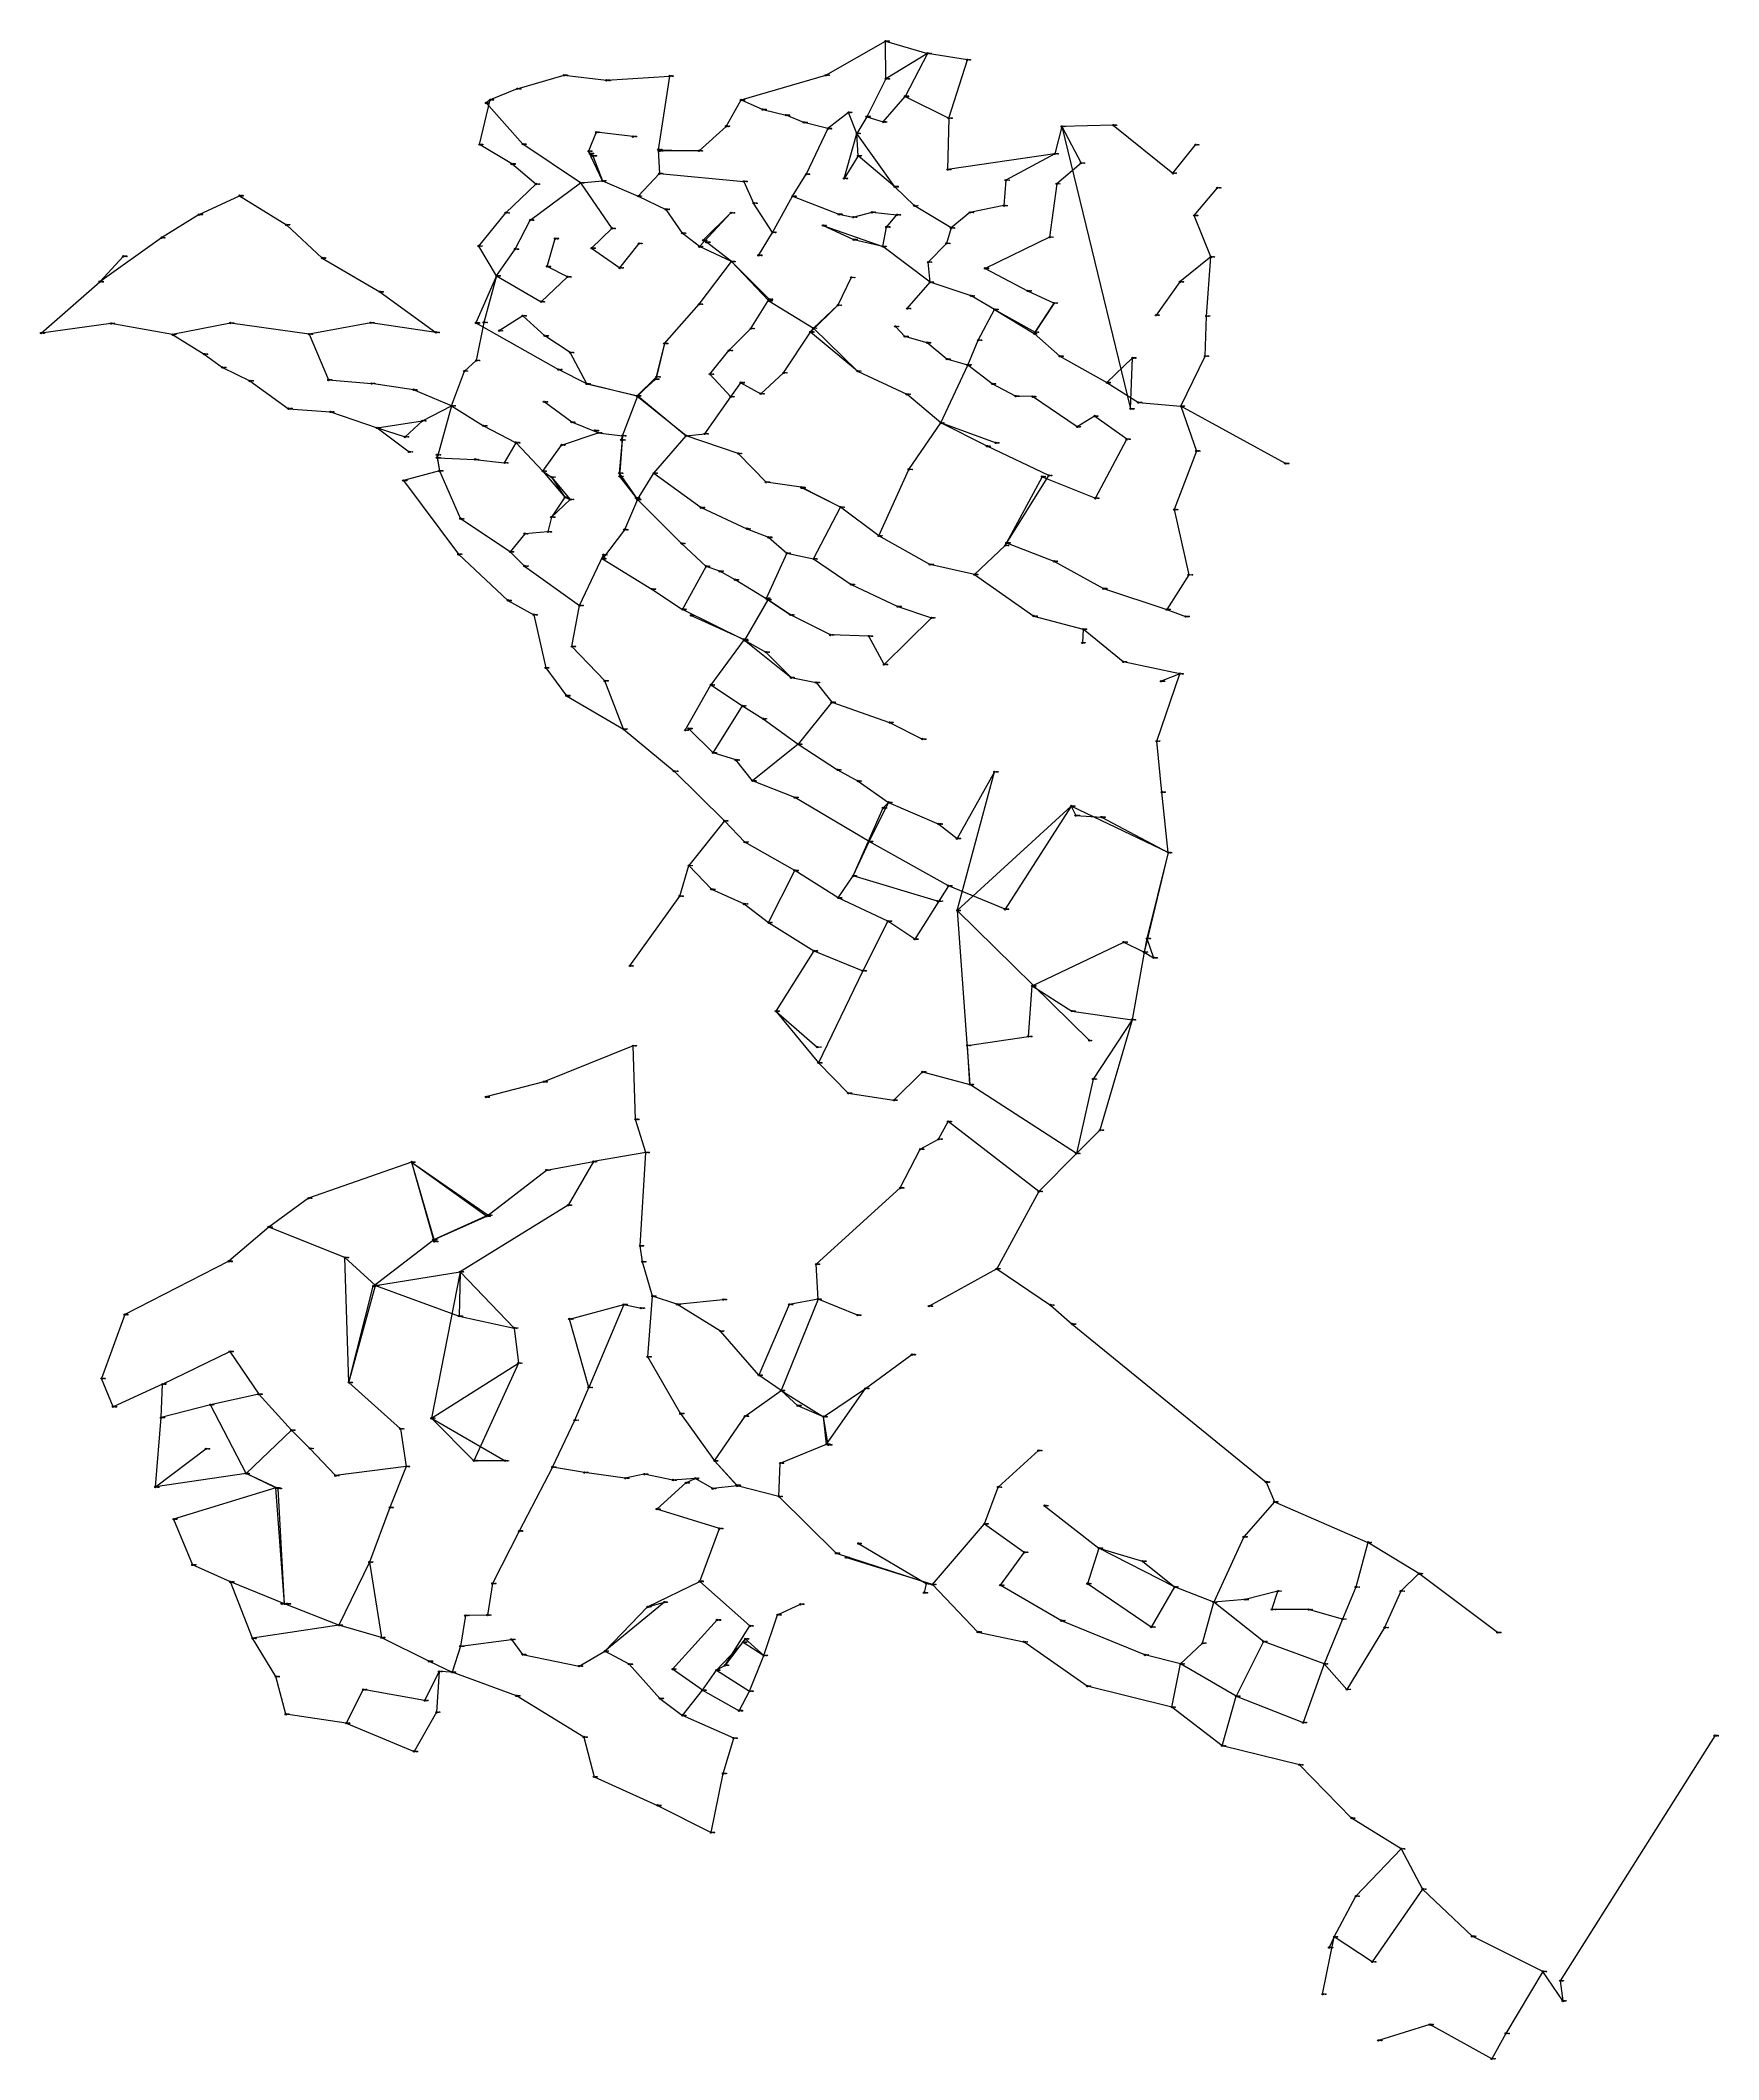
# Model space of a CAD drawing. Extents: x 249003 to 251270, y 2746050 to 2748778.
import ezdxf

# ---------------------------------------------------------------- set-up
doc = ezdxf.new("R2010")
doc.units = 0
doc.styles.get("Standard").update_dxf_attribs({"font": 'simplex'})

msp = doc.modelspace()

# ---------------------------------------------------------------- linework, layer by layer
at = {"color": 4}
for p, q in [((250064.239, 2748730.926), (250145.048, 2748776.972)), ((250145.491, 2748726.021), (250145.048, 2748776.972)), ((250145.048, 2748776.972), (250201.57, 2748760.423)), ((250201.57, 2748760.423), (250145.491, 2748726.021)), ((250201.57, 2748760.423), (250171.315, 2748702.356)), ((250255.444, 2748751.669), (250201.57, 2748760.423)), ((250230.344, 2748672.778), (250255.444, 2748751.669)), ((249647.503, 2748712.617), (249710.836, 2748730.866)), ((249710.836, 2748730.866), (249767.921, 2748724.033)), ((249767.921, 2748724.033), (249853.269, 2748729.85)), ((249853.269, 2748729.85), (249838.013, 2748630.3)), ((249949.852, 2748697.49), (250064.239, 2748730.926)), ((250145.491, 2748726.021), (250119.48, 2748674.882)), ((249596.669, 2748637.404), (249610.961, 2748697.636)), ((249610.961, 2748697.636), (249605.404, 2748693.397)), ((249655.175, 2748637.837), (249605.404, 2748693.397)), ((249647.503, 2748712.617), (249610.961, 2748697.636)), ((249929.61, 2748661.812), (249949.852, 2748697.49)), ((249949.852, 2748697.49), (249979.088, 2748684.587)), ((250141.742, 2748667.733), (250171.315, 2748702.356)), ((250171.315, 2748702.356), (250230.344, 2748672.778)), ((249979.088, 2748684.587), (250010.578, 2748676.989)), ((250034.577, 2748667.085), (250010.578, 2748676.989)), ((250067.175, 2748658.742), (250034.577, 2748667.085)), ((250094.919, 2748680.592), (250067.175, 2748658.742)), ((250106.263, 2748652.306), (250094.919, 2748680.592)), ((250119.48, 2748674.882), (250106.263, 2748652.306)), ((250119.48, 2748674.882), (250141.742, 2748667.733)), ((250230.344, 2748672.778), (250228.645, 2748603.52)), ((250452.487, 2748663.506), (250382.959, 2748661.647)), ((250452.487, 2748663.506), (250533.042, 2748598.432)), ((249639.972, 2748610.996), (249596.669, 2748637.404)), ((249732.794, 2748585.517), (249655.175, 2748637.837)), ((249754.1, 2748653.756), (249743.742, 2748628.346)), ((249803.929, 2748647.978), (249754.1, 2748653.756)), ((249893.024, 2748628.77), (249929.61, 2748661.812)), ((250067.175, 2748658.742), (250037.787, 2748597.216)), ((250088.878, 2748591.427), (250106.263, 2748652.306)), ((250107.951, 2748621.895), (250106.263, 2748652.306)), ((250157.361, 2748580.34), (250106.263, 2748652.306)), ((250382.959, 2748661.647), (250373.415, 2748624.645)), ((250382.959, 2748661.647), (250409.056, 2748612.2)), ((250382.959, 2748661.647), (250475.85, 2748280.308)), ((250533.042, 2748598.432), (250563.721, 2748636.941)), ((249672.762, 2748583.892), (249639.972, 2748610.996)), ((249762.407, 2748588.17), (249743.742, 2748628.346)), ((249743.742, 2748628.346), (249745.581, 2748625.007)), ((249749.686, 2748621.824), (249745.581, 2748625.007)), ((249749.686, 2748621.824), (249762.407, 2748588.17)), ((249838.013, 2748630.3), (249839.597, 2748628.665)), ((249838.013, 2748630.3), (249893.024, 2748628.77)), ((249838.013, 2748630.3), (249839.385, 2748597.978)), ((249893.024, 2748628.77), (249839.597, 2748628.665)), ((250107.951, 2748621.895), (250088.878, 2748591.427)), ((250157.361, 2748580.34), (250107.951, 2748621.895)), ((250373.415, 2748624.645), (250228.645, 2748603.52)), ((250373.415, 2748624.645), (250307.254, 2748589.062)), ((250409.056, 2748612.2), (250376.105, 2748584.087)), ((249631.815, 2748545.057), (249672.762, 2748583.892)), ((249665.027, 2748535.281), (249732.794, 2748585.517)), ((249732.794, 2748585.517), (249762.407, 2748588.17)), ((249732.794, 2748585.517), (249775.267, 2748523.997)), ((249762.407, 2748588.17), (249810.962, 2748567.581)), ((249839.385, 2748597.978), (249810.962, 2748567.581)), ((249839.385, 2748597.978), (249953.528, 2748587.414)), ((249953.528, 2748587.414), (249966.677, 2748558.024)), ((250019.368, 2748567.402), (250037.787, 2748597.216)), ((250307.254, 2748589.062), (250304.732, 2748554.681)), ((250376.105, 2748584.087), (250366.466, 2748512.139)), ((249217.81, 2748542.592), (249272.498, 2748568.148)), ((249272.498, 2748568.148), (249335.784, 2748528.603)), ((249810.962, 2748567.581), (249848.104, 2748549.675)), ((249992.316, 2748518.598), (249966.677, 2748558.024)), ((249992.316, 2748518.598), (250019.368, 2748567.402)), ((250019.368, 2748567.402), (250081.814, 2748543.046)), ((250183.807, 2748554.591), (250157.361, 2748580.34)), ((250233.378, 2748524.534), (250183.807, 2748554.591)), ((250304.732, 2748554.681), (250258.876, 2748545.533)), ((250561.903, 2748541.41), (250593.116, 2748578.705)), ((249217.81, 2748542.592), (249167.002, 2748511.344)), ((249335.784, 2748528.603), (249384.005, 2748483.919)), ((249595.411, 2748500.115), (249631.815, 2748545.057)), ((249644.604, 2748496.054), (249665.027, 2748535.281)), ((249848.104, 2748549.675), (249870.322, 2748517.616)), ((249893.411, 2748499.365), (249936.113, 2748544.934)), ((249936.113, 2748544.934), (249898.69, 2748507.923)), ((250102.046, 2748508.728), (250060.251, 2748527.922)), ((250060.251, 2748527.922), (250141.144, 2748499.587)), ((250081.814, 2748543.046), (250101.309, 2748539.132)), ((250101.309, 2748539.132), (250126.71, 2748545.744)), ((250126.71, 2748545.744), (250160.274, 2748542.282)), ((250146.148, 2748525.809), (250160.274, 2748542.282)), ((250258.876, 2748545.533), (250233.378, 2748524.534)), ((250584.403, 2748485.388), (250561.903, 2748541.41)), ((249167.002, 2748511.344), (249083.506, 2748451.944)), ((249619.587, 2748459.756), (249595.411, 2748500.115)), ((249687.793, 2748472.541), (249698.565, 2748510.119)), ((249775.267, 2748523.997), (249747.956, 2748497.279)), ((249785.92, 2748470.536), (249811.973, 2748503.517)), ((249893.411, 2748499.365), (249870.322, 2748517.616)), ((249937.067, 2748479.152), (249893.411, 2748499.365)), ((249937.067, 2748479.152), (249903.008, 2748505.367)), ((249973.332, 2748487.53), (249992.316, 2748518.598)), ((250141.144, 2748499.587), (250102.046, 2748508.728)), ((250141.144, 2748499.587), (250146.148, 2748525.809)), ((250205.102, 2748451.233), (250141.144, 2748499.587)), ((250227.18, 2748503.664), (250202.542, 2748478.294)), ((250233.378, 2748524.534), (250227.18, 2748503.664)), ((250366.466, 2748512.139), (250279.42, 2748469.974)), ((249083.506, 2748451.944), (249115.415, 2748486.245)), ((249384.005, 2748483.919), (249461.936, 2748438.271)), ((249619.587, 2748459.756), (249644.604, 2748496.054)), ((249715.466, 2748458.538), (249687.793, 2748472.541)), ((249747.956, 2748497.279), (249785.92, 2748470.536)), ((249893.25, 2748421.59), (249937.067, 2748479.152)), ((249937.067, 2748479.152), (249987.204, 2748426.296)), ((249987.506, 2748428.146), (249937.067, 2748479.152)), ((250205.102, 2748451.233), (250202.542, 2748478.294)), ((250584.403, 2748485.388), (250542.621, 2748451.597)), ((250578.38, 2748405.474), (250584.403, 2748485.388)), ((249004.364, 2748382.468), (249083.506, 2748451.944)), ((249619.587, 2748459.756), (249591.725, 2748396.192)), ((249619.587, 2748459.756), (249602.319, 2748396.903)), ((249619.587, 2748459.756), (249679.887, 2748424.877)), ((249679.887, 2748424.877), (249715.466, 2748458.538)), ((250098.704, 2748457.699), (250080.538, 2748420.139)), ((250174.23, 2748415.659), (250205.102, 2748451.233)), ((250260.372, 2748432.908), (250205.102, 2748451.233)), ((250279.42, 2748469.974), (250336.832, 2748439.502)), ((250542.621, 2748451.597), (250510.234, 2748406.611)), ((249461.936, 2748438.271), (249537.521, 2748383.442)), ((249846.221, 2748368.405), (249893.25, 2748421.59)), ((249963.122, 2748388.729), (249987.506, 2748428.146)), ((249987.204, 2748426.296), (250047.411, 2748389.056)), ((250043.328, 2748383.97), (250080.538, 2748420.139)), ((250080.538, 2748420.139), (250047.411, 2748389.056)), ((250292.094, 2748414.482), (250260.372, 2748432.908)), ((250336.832, 2748439.502), (250372.58, 2748423.032)), ((250372.58, 2748423.032), (250345.78, 2748381.751)), ((250347.05, 2748383.678), (250372.58, 2748423.032)), ((249098.623, 2748395.468), (249004.364, 2748382.468)), ((249181.942, 2748380.478), (249098.623, 2748395.468)), ((249260.068, 2748396.062), (249181.942, 2748380.478)), ((249366.195, 2748381.132), (249260.068, 2748396.062)), ((249449.592, 2748396.467), (249366.195, 2748381.132)), ((249537.521, 2748383.442), (249449.592, 2748396.467)), ((249591.725, 2748396.192), (249702.954, 2748333.209)), ((249602.319, 2748396.903), (249592.076, 2748345.366)), ((249654.926, 2748405.952), (249623.124, 2748385.729)), ((249684.585, 2748378.847), (249654.926, 2748405.952)), ((250170.907, 2748377.969), (250158.165, 2748391.527)), ((250270.148, 2748372.972), (250292.094, 2748414.482)), ((250292.094, 2748414.482), (250345.78, 2748381.751)), ((250292.094, 2748414.482), (250347.05, 2748383.678)), ((250576.509, 2748351.217), (250578.38, 2748405.474)), ((249181.942, 2748380.478), (249224.574, 2748354.135)), ((249366.195, 2748381.132), (249392.525, 2748319.227)), ((249719.069, 2748356.135), (249684.585, 2748378.847)), ((249846.221, 2748368.405), (249834.007, 2748320.271)), ((249846.221, 2748368.405), (249835.754, 2748323.437)), ((249933.379, 2748358.941), (249963.122, 2748388.729)), ((250007.14, 2748328.843), (250043.328, 2748383.97)), ((250043.328, 2748383.97), (250047.411, 2748389.056)), ((250107.211, 2748331.15), (250043.328, 2748383.97)), ((250047.411, 2748389.056), (250107.211, 2748331.15)), ((250201.219, 2748369.544), (250170.907, 2748377.969)), ((250227.783, 2748347.326), (250201.219, 2748369.544)), ((250255.864, 2748339.374), (250270.148, 2748372.972)), ((250345.78, 2748381.751), (250347.05, 2748383.678)), ((250345.78, 2748381.751), (250380.158, 2748351.323)), ((249224.574, 2748354.135), (249249.294, 2748336.065)), ((249249.294, 2748336.065), (249286.159, 2748317.945)), ((249576.039, 2748331.15), (249592.076, 2748345.366)), ((249741.432, 2748313.849), (249719.069, 2748356.135)), ((249907.772, 2748327.035), (249933.379, 2748358.941)), ((250219.701, 2748261.107), (250255.864, 2748339.374)), ((250255.864, 2748339.374), (250227.783, 2748347.326)), ((250288.982, 2748313.909), (250255.864, 2748339.374)), ((250380.158, 2748351.323), (250443.927, 2748315.555)), ((250443.927, 2748315.555), (250478.511, 2748348.896)), ((250475.85, 2748280.308), (250478.511, 2748348.896)), ((250543.833, 2748283.882), (250576.509, 2748351.217)), ((249286.159, 2748317.945), (249338.667, 2748280.375)), ((249392.525, 2748319.227), (249450.777, 2748314.331)), ((249507.427, 2748305.988), (249450.777, 2748314.331)), ((249558.694, 2748284.083), (249576.039, 2748331.15)), ((249741.432, 2748313.849), (249702.954, 2748333.209)), ((249809.116, 2748297.477), (249741.432, 2748313.849)), ((249741.432, 2748313.849), (249810.107, 2748297.798)), ((249809.116, 2748297.477), (249835.754, 2748323.437)), ((249834.007, 2748320.271), (249809.116, 2748297.477)), ((249835.754, 2748323.437), (249810.107, 2748297.798)), ((249834.007, 2748320.271), (249835.754, 2748323.437)), ((249935.874, 2748296.467), (249907.772, 2748327.035)), ((249935.874, 2748296.467), (249949.366, 2748315.511)), ((249949.366, 2748315.511), (249976.261, 2748300.556)), ((249976.261, 2748300.556), (250007.14, 2748328.843)), ((250107.211, 2748331.15), (250173.546, 2748299.834)), ((250320.567, 2748297.273), (250288.982, 2748313.909)), ((250443.927, 2748315.555), (250486.398, 2748288.638)), ((249558.694, 2748284.083), (249507.427, 2748305.988)), ((249519.279, 2748263.857), (249558.694, 2748284.083)), ((249558.694, 2748284.083), (249539.161, 2748214.143)), ((249558.694, 2748284.083), (249601.793, 2748257.301)), ((249721.007, 2748262.283), (249683.621, 2748289.7)), ((249789.581, 2748243.838), (249810.107, 2748297.798)), ((249875.815, 2748243.768), (249809.116, 2748297.477)), ((249810.107, 2748297.798), (249875.815, 2748243.768)), ((249900.739, 2748246.308), (249935.874, 2748296.467)), ((250219.701, 2748261.107), (250173.546, 2748299.834)), ((250343.584, 2748296.694), (250320.567, 2748297.273)), ((250403.782, 2748255.784), (250343.584, 2748296.694)), ((250486.398, 2748288.638), (250543.833, 2748283.882)), ((250684.958, 2748206.379), (250543.833, 2748283.882)), ((250543.833, 2748283.882), (250564.7, 2748223.181)), ((249338.667, 2748280.375), (249395.02, 2748276.056)), ((249395.02, 2748276.056), (249458.274, 2748254.481)), ((249458.274, 2748254.481), (249519.279, 2748263.857)), ((249458.274, 2748254.481), (249501.359, 2748221.982)), ((249458.274, 2748254.481), (249496.029, 2748242.215)), ((249496.029, 2748242.215), (249519.279, 2748263.857)), ((249601.793, 2748257.301), (249645.191, 2748234.731)), ((249756.9, 2748247.832), (249721.007, 2748262.283)), ((250176.359, 2748198.357), (250219.701, 2748261.107)), ((250282.166, 2748229.724), (250219.701, 2748261.107)), ((250293.527, 2748234.256), (250219.701, 2748261.107)), ((250427.244, 2748270.425), (250403.782, 2748255.784)), ((250470.789, 2748239.033), (250427.244, 2748270.425)), ((249630.292, 2748207.295), (249646.172, 2748234.185)), ((249646.172, 2748234.185), (249645.191, 2748234.731)), ((249646.172, 2748234.185), (249682.046, 2748196.004)), ((249682.046, 2748196.004), (249707.431, 2748231.277)), ((249707.431, 2748231.277), (249756.9, 2748247.832)), ((249756.9, 2748247.832), (249752.578, 2748250.954)), ((249756.9, 2748247.832), (249789.581, 2748243.838)), ((249789.581, 2748243.838), (249785.257, 2748193.257)), ((249789.581, 2748243.838), (249785.724, 2748188.933)), ((249789.581, 2748243.838), (249787.999, 2748238.119)), ((249832.07, 2748193.373), (249875.815, 2748243.768)), ((249875.815, 2748243.768), (249900.739, 2748246.308)), ((249946.044, 2748219.86), (249875.815, 2748243.768)), ((250365.615, 2748190.121), (250282.166, 2748229.724)), ((250428.398, 2748159.352), (250470.789, 2748239.033)), ((249538.947, 2748218.042), (249542.452, 2748196.262)), ((249539.161, 2748214.143), (249542.452, 2748196.262)), ((249539.161, 2748214.143), (249590.334, 2748211.864)), ((249590.334, 2748211.864), (249630.292, 2748207.295)), ((249983.514, 2748181.109), (249946.044, 2748219.86)), ((250564.7, 2748223.181), (250534.898, 2748143.98)), ((249542.452, 2748196.262), (249493.609, 2748183.284)), ((249493.609, 2748183.284), (249568.041, 2748083.683)), ((249542.452, 2748196.262), (249570.787, 2748131.72)), ((249682.046, 2748196.004), (249711.901, 2748160.635)), ((249682.046, 2748196.004), (249693.848, 2748187.832)), ((249693.848, 2748187.832), (249711.901, 2748160.635)), ((249693.848, 2748187.832), (249718.719, 2748157.614)), ((249785.257, 2748193.257), (249809.907, 2748157.494)), ((249785.724, 2748188.933), (249809.907, 2748157.494)), ((249809.907, 2748157.494), (249832.07, 2748193.373)), ((249832.07, 2748193.373), (249895.728, 2748146.723)), ((250031.098, 2748174.18), (249983.514, 2748181.109)), ((250084.255, 2748147.344), (250031.098, 2748174.18)), ((250084.255, 2748147.344), (250031.871, 2748173.482)), ((250135.768, 2748108.506), (250176.359, 2748198.357)), ((250306.587, 2748095.61), (250365.615, 2748190.121)), ((250356.448, 2748188.528), (250308.284, 2748099)), ((250356.448, 2748188.528), (250428.398, 2748159.352)), ((249711.901, 2748160.635), (249693.579, 2748133.943)), ((249718.719, 2748157.614), (249693.579, 2748133.943)), ((249711.901, 2748160.635), (249718.719, 2748157.614)), ((249809.907, 2748157.494), (249792.103, 2748116.905)), ((249809.907, 2748157.494), (249807.825, 2748159.76)), ((249869.423, 2748098.256), (249809.907, 2748157.494)), ((249895.728, 2748146.723), (249957.776, 2748118.23)), ((250047.73, 2748077.564), (250084.255, 2748147.344)), ((250135.768, 2748108.506), (250084.255, 2748147.344)), ((249637.935, 2748086.9), (249570.787, 2748131.72)), ((249693.579, 2748133.943), (249688.959, 2748114.099)), ((249957.776, 2748118.23), (249986.783, 2748106.592)), ((250534.898, 2748143.98), (250554.439, 2748055.899)), ((249657.568, 2748111.463), (249637.935, 2748086.9)), ((249688.959, 2748114.099), (249657.568, 2748111.463)), ((249792.103, 2748116.905), (249762.555, 2748077.717)), ((249902.751, 2748067.382), (249869.423, 2748098.256)), ((249986.783, 2748106.592), (250011.641, 2748085.13)), ((250204.875, 2748069.908), (250135.768, 2748108.506)), ((250306.587, 2748095.61), (250265.066, 2748056.322)), ((250308.284, 2748099), (250306.587, 2748095.61)), ((250308.284, 2748099), (250372.355, 2748074.178)), ((249568.041, 2748083.683), (249634.87, 2748021.376)), ((249637.935, 2748086.9), (249657.226, 2748067.772)), ((249657.226, 2748067.772), (249731.661, 2748014.475)), ((249731.661, 2748014.475), (249763.794, 2748083.026)), ((249762.555, 2748077.717), (249763.794, 2748083.026)), ((249762.555, 2748077.717), (249829.449, 2748036.613)), ((249870.788, 2748009.286), (249902.751, 2748067.382)), ((249921.025, 2748060.661), (249902.751, 2748067.382)), ((250011.641, 2748085.13), (249983.728, 2748024.134)), ((250011.641, 2748085.13), (250047.73, 2748077.564)), ((250047.73, 2748077.564), (250098.372, 2748042.964)), ((250265.066, 2748056.322), (250204.875, 2748069.908)), ((250372.355, 2748074.178), (250439.32, 2748037.241)), ((249829.449, 2748036.613), (249870.788, 2748009.286)), ((249941.746, 2748049.308), (249921.025, 2748060.661)), ((249985.939, 2748022.14), (249941.746, 2748049.308)), ((250098.372, 2748042.964), (250161.442, 2748013.095)), ((250265.066, 2748056.322), (250344.993, 2748000.227)), ((250439.32, 2748037.241), (250524.857, 2748008.983)), ((250554.439, 2748055.899), (250524.857, 2748008.983)), ((249634.87, 2748021.376), (249669.747, 2748002.012)), ((249721.385, 2747959.005), (249731.661, 2748014.475)), ((249954.444, 2747967.456), (249870.788, 2748009.286)), ((249985.939, 2748022.14), (249954.444, 2747967.456)), ((249983.728, 2748024.134), (250016.32, 2748001.988)), ((249983.728, 2748024.134), (249985.939, 2748022.14)), ((250016.32, 2748001.988), (249985.939, 2748022.14)), ((250161.442, 2748013.095), (250206.874, 2747997.79)), ((250524.857, 2748008.983), (250550.236, 2747999.527)), ((249669.747, 2748002.012), (249685.839, 2747930.249)), ((249882.361, 2748001.137), (249953.829, 2747968.547)), ((250070.517, 2747974.718), (250016.32, 2748001.988)), ((250206.874, 2747997.79), (250143.001, 2747934.652)), ((250344.993, 2748000.227), (250411.877, 2747982.461)), ((250411.877, 2747982.461), (250410.766, 2747964.014)), ((250466.012, 2747938.313), (250411.877, 2747982.461)), ((249765.731, 2747912.537), (249721.385, 2747959.005)), ((249953.829, 2747968.547), (249909.018, 2747907.103)), ((249954.444, 2747967.456), (250017.337, 2747917.013)), ((249954.444, 2747967.456), (249983.335, 2747951.534)), ((250122.553, 2747973.124), (250070.517, 2747974.718)), ((250143.001, 2747934.652), (250122.553, 2747973.124)), ((249685.839, 2747930.249), (249713.972, 2747892.654)), ((249983.335, 2747951.534), (250017.337, 2747917.013)), ((250542.292, 2747922.298), (250466.012, 2747938.313)), ((249791.14, 2747847.423), (249765.731, 2747912.537)), ((249874.305, 2747845.969), (249909.018, 2747907.103)), ((249909.018, 2747907.103), (249951.792, 2747878.763)), ((250017.337, 2747917.013), (250051.02, 2747910.467)), ((250051.02, 2747910.467), (250072.182, 2747883.664)), ((250511.256, 2747831.121), (250542.292, 2747922.298)), ((250542.292, 2747922.298), (250517.219, 2747912.172)), ((249713.972, 2747892.654), (249791.14, 2747847.423)), ((249911.967, 2747815.602), (249951.792, 2747878.763)), ((249951.792, 2747878.763), (249979.763, 2747861.435)), ((250072.182, 2747883.664), (250027.099, 2747827.044)), ((250072.182, 2747883.664), (250150.47, 2747856.404)), ((249791.14, 2747847.423), (249859.401, 2747790.54)), ((249911.967, 2747815.602), (249878.962, 2747848.098)), ((249979.763, 2747861.435), (250027.099, 2747827.044)), ((250150.47, 2747856.404), (250194.68, 2747834.057)), ((250027.099, 2747827.044), (249965.38, 2747777.741)), ((250027.099, 2747827.044), (250080.079, 2747792.462)), ((250518.148, 2747762.324), (250511.256, 2747831.121)), ((249859.401, 2747790.54), (249927.334, 2747723.493)), ((249942.588, 2747805.765), (249911.967, 2747815.602)), ((249965.38, 2747777.741), (249942.588, 2747805.765)), ((250080.079, 2747792.462), (250107.954, 2747777.285)), ((250022.419, 2747754.981), (249965.38, 2747777.741)), ((250107.954, 2747777.285), (250148.996, 2747748.488)), ((250292.003, 2747789.668), (250241.502, 2747699.544)), ((250241.861, 2747602.56), (250292.003, 2747789.668)), ((250122.903, 2747695.755), (250022.419, 2747754.981)), ((250101.217, 2747649.061), (250141.519, 2747740.916)), ((250122.903, 2747695.755), (250148.996, 2747748.488)), ((250148.996, 2747748.488), (250141.519, 2747740.916)), ((250148.996, 2747748.488), (250216.799, 2747719.257)), ((250241.861, 2747602.56), (250395.809, 2747743.537)), ((250395.809, 2747743.537), (250306.343, 2747604.057)), ((250526.763, 2747680.562), (250395.809, 2747743.537)), ((250395.809, 2747743.537), (250401.775, 2747730.708)), ((250526.763, 2747680.562), (250518.148, 2747762.324)), ((249927.334, 2747723.493), (249879.252, 2747663.102)), ((249954.631, 2747694.833), (249927.334, 2747723.493)), ((250216.799, 2747719.257), (250241.502, 2747699.544)), ((250401.775, 2747730.708), (250436.608, 2747728.641)), ((250436.608, 2747728.641), (250526.763, 2747680.562)), ((250022.212, 2747656.617), (249954.631, 2747694.833)), ((250101.217, 2747649.061), (250122.903, 2747695.755)), ((250229.753, 2747635.847), (250122.903, 2747695.755)), ((249866.952, 2747621.957), (249879.252, 2747663.102)), ((249879.252, 2747663.102), (249909.757, 2747631.133)), ((249986.908, 2747586.079), (250022.212, 2747656.617)), ((250081.097, 2747619.481), (250022.212, 2747656.617)), ((250526.763, 2747680.562), (250494.182, 2747546.261)), ((250526.763, 2747680.562), (250497.915, 2747564.632)), ((249909.757, 2747631.133), (249953.856, 2747611.276)), ((250081.097, 2747619.481), (250101.217, 2747649.061)), ((250215.191, 2747614.931), (250101.217, 2747649.061)), ((250229.753, 2747635.847), (250184.275, 2747563.712)), ((250306.343, 2747604.057), (250229.753, 2747635.847)), ((249799.627, 2747527.555), (249866.952, 2747621.957)), ((249953.856, 2747611.276), (249986.908, 2747586.079)), ((250148.171, 2747587.868), (250081.097, 2747619.481)), ((250420.316, 2747426.875), (250241.861, 2747602.56)), ((250241.861, 2747602.56), (250258.892, 2747367.302)), ((249986.908, 2747586.079), (250048.069, 2747547.741)), ((250148.171, 2747587.868), (250114.082, 2747520.954)), ((250184.275, 2747563.712), (250148.171, 2747587.868)), ((250048.069, 2747547.741), (249996.842, 2747466.393)), ((250048.069, 2747547.741), (250114.082, 2747520.954)), ((250343.135, 2747500.552), (250466.682, 2747559.611)), ((250466.682, 2747559.611), (250494.182, 2747546.261)), ((250494.182, 2747546.261), (250477.907, 2747454.857)), ((250497.915, 2747564.632), (250494.182, 2747546.261)), ((250494.182, 2747546.261), (250507.003, 2747538.613)), ((250497.915, 2747564.632), (250507.003, 2747538.613)), ((250114.082, 2747520.954), (250054.265, 2747396.648)), ((250337.972, 2747432.252), (250343.135, 2747500.552)), ((250343.135, 2747500.552), (250396.593, 2747466.533)), ((249996.842, 2747466.393), (250052.615, 2747417.896)), ((249996.842, 2747466.393), (250054.265, 2747396.648)), ((250396.593, 2747466.533), (250477.907, 2747454.857)), ((250477.907, 2747454.857), (250425.24, 2747374.635)), ((250477.907, 2747454.857), (250434.524, 2747305.593)), ((249803.938, 2747419.515), (249683.202, 2747370.993)), ((249807.325, 2747320.258), (249803.938, 2747419.515)), ((250255.553, 2747420.033), (250337.972, 2747432.252)), ((250258.892, 2747367.302), (250255.553, 2747420.033)), ((250054.265, 2747396.648), (250094.572, 2747355.575)), ((250156.161, 2747346.181), (250194.722, 2747384.301)), ((250194.722, 2747384.301), (250258.892, 2747367.302)), ((249683.202, 2747370.993), (249605.089, 2747350.455)), ((250094.572, 2747355.575), (250156.161, 2747346.181)), ((250402.665, 2747274.026), (250258.892, 2747367.302)), ((250425.24, 2747374.635), (250402.665, 2747274.026)), ((249820.917, 2747275.514), (249807.325, 2747320.258)), ((250216.61, 2747293.428), (250229.426, 2747317.25)), ((250351.919, 2747222.608), (250229.426, 2747317.25)), ((250434.524, 2747305.593), (250402.665, 2747274.026)), ((249820.917, 2747275.514), (249750.304, 2747263.098)), ((249813.52, 2747149.239), (249820.917, 2747275.514)), ((250164.859, 2747227.566), (250191.815, 2747279.924)), ((250191.815, 2747279.924), (250216.61, 2747293.428)), ((250402.665, 2747274.026), (250351.919, 2747222.608)), ((249504.674, 2747262.551), (249365.683, 2747213.676)), ((249504.674, 2747262.551), (249608.351, 2747190.919)), ((249504.674, 2747262.551), (249606.219, 2747189.351)), ((249504.674, 2747262.551), (249534.193, 2747157.675)), ((249504.674, 2747262.551), (249535.599, 2747155.143)), ((249606.219, 2747189.351), (249686.982, 2747251.708)), ((249608.351, 2747190.919), (249686.982, 2747251.708)), ((249686.982, 2747251.708), (249750.304, 2747263.098)), ((249750.304, 2747263.098), (249716.258, 2747204.229)), ((250051.28, 2747124.445), (250164.859, 2747227.566)), ((250351.919, 2747222.608), (250295.021, 2747118.407)), ((249365.683, 2747213.676), (249311.818, 2747174.725)), ((249608.351, 2747190.919), (249534.193, 2747157.675)), ((249716.258, 2747204.229), (249570.29, 2747114.134)), ((249606.219, 2747189.351), (249608.351, 2747190.919)), ((249311.818, 2747174.725), (249257.821, 2747128.461)), ((249414.758, 2747133.448), (249311.818, 2747174.725)), ((249534.193, 2747157.675), (249606.219, 2747189.351)), ((249452.893, 2747095.097), (249534.193, 2747157.675)), ((249535.599, 2747155.143), (249534.193, 2747157.675)), ((249816.632, 2747127.806), (249813.52, 2747149.239)), ((249257.821, 2747128.461), (249117.228, 2747056.425)), ((249420.015, 2746964.801), (249414.758, 2747133.448)), ((249414.758, 2747133.448), (249456.025, 2747095.647)), ((249456.025, 2747095.647), (249570.29, 2747114.134)), ((249570.29, 2747114.134), (249531.543, 2746916.382)), ((249570.29, 2747114.134), (249569.008, 2747054.472)), ((249570.29, 2747114.134), (249643.403, 2747038.302)), ((249830.125, 2747081.361), (249816.632, 2747127.806)), ((250053.747, 2747077.482), (250051.28, 2747124.445)), ((250295.021, 2747118.407), (250203.611, 2747067.923)), ((250295.021, 2747118.407), (250367.77, 2747069.358)), ((249420.015, 2746964.801), (249456.025, 2747095.647)), ((249420.015, 2746964.801), (249452.893, 2747095.097)), ((249452.893, 2747095.097), (249456.025, 2747095.647)), ((249456.025, 2747095.647), (249569.008, 2747054.472)), ((249823.635, 2746999.367), (249830.125, 2747081.361)), ((249863.185, 2747070.425), (249830.125, 2747081.361)), ((249117.228, 2747056.425), (249086.008, 2746970.086)), ((249569.008, 2747054.472), (249643.403, 2747038.302)), ((249717.871, 2747050.489), (249791.256, 2747069.954)), ((249791.256, 2747069.954), (249743.968, 2746958.045)), ((249791.256, 2747069.954), (249814.795, 2747065.22)), ((249863.185, 2747070.425), (249925.622, 2747076.793)), ((249922.054, 2747034.023), (249863.185, 2747070.425)), ((250014.952, 2747070.104), (249973.806, 2746974.53)), ((250053.747, 2747077.482), (250003.994, 2746953.821)), ((250053.747, 2747077.482), (250014.952, 2747070.104)), ((250107.093, 2747055.802), (250053.747, 2747077.482)), ((250367.77, 2747069.358), (250397.062, 2747043.711)), ((249643.403, 2747038.302), (249648.996, 2746990.833)), ((249743.968, 2746958.045), (249717.871, 2747050.489)), ((249973.806, 2746974.53), (249922.054, 2747034.023)), ((250397.062, 2747043.711), (250658.956, 2746830.267)), ((249168.429, 2746962.446), (249259.231, 2747006.514)), ((249259.231, 2747006.514), (249298.344, 2746948.991)), ((249867.967, 2746922.694), (249823.635, 2746999.367)), ((250117.658, 2746956.541), (250180.592, 2747002.343)), ((249531.543, 2746916.382), (249648.996, 2746990.833)), ((249648.996, 2746990.833), (249588.879, 2746859.099)), ((250003.994, 2746953.821), (249973.806, 2746974.53)), ((249101.636, 2746932.038), (249086.008, 2746970.086)), ((249168.429, 2746962.446), (249101.636, 2746932.038)), ((249166.502, 2746917.317), (249168.429, 2746962.446)), ((249298.344, 2746948.991), (249233.124, 2746934.665)), ((249342.466, 2746900.191), (249298.344, 2746948.991)), ((249420.015, 2746964.801), (249489.615, 2746902.088)), ((249725.08, 2746913.726), (249743.968, 2746958.045)), ((249955.177, 2746919.135), (250003.994, 2746953.821)), ((250003.994, 2746953.821), (250061.226, 2746918.561)), ((250026.288, 2746933.397), (250003.994, 2746953.821)), ((250061.226, 2746918.561), (250117.658, 2746956.541)), ((250065.284, 2746881.524), (250117.658, 2746956.541)), ((249158.77, 2746823.587), (249166.502, 2746917.317)), ((249233.124, 2746934.665), (249166.502, 2746917.317)), ((249281.166, 2746841.822), (249233.124, 2746934.665)), ((249867.967, 2746922.694), (249913.982, 2746858.9)), ((249913.982, 2746858.9), (249955.177, 2746919.135)), ((250061.226, 2746918.561), (250026.288, 2746933.397)), ((250067.611, 2746880.499), (250061.226, 2746918.561)), ((250065.284, 2746881.524), (250061.226, 2746918.561)), ((249281.166, 2746841.822), (249342.466, 2746900.191)), ((249342.466, 2746900.191), (249367.482, 2746875.658)), ((249489.615, 2746902.088), (249497.476, 2746851.294)), ((249531.543, 2746916.382), (249631.25, 2746858.963)), ((249588.879, 2746859.099), (249531.543, 2746916.382)), ((249695.055, 2746850.403), (249725.08, 2746913.726)), ((249158.77, 2746823.587), (249227.02, 2746875.067)), ((249401.98, 2746838.958), (249367.482, 2746875.658)), ((250002.676, 2746855.795), (250065.284, 2746881.524)), ((250065.284, 2746881.524), (250067.611, 2746880.499)), ((250296.917, 2746823.38), (250351.491, 2746872.782)), ((249281.166, 2746841.822), (249158.77, 2746823.587)), ((249324.477, 2746821.564), (249281.166, 2746841.822)), ((249321.483, 2746822.309), (249281.166, 2746841.822)), ((249497.476, 2746851.294), (249401.98, 2746838.958)), ((249497.476, 2746851.294), (249475.413, 2746795.838)), ((249631.25, 2746858.963), (249588.879, 2746859.099)), ((249695.055, 2746850.403), (249650.173, 2746764.078)), ((249738.112, 2746843.084), (249695.055, 2746850.403)), ((249793.387, 2746835.437), (249738.112, 2746843.084)), ((249819.095, 2746840.9), (249793.387, 2746835.437)), ((249857.683, 2746832.993), (249819.095, 2746840.9)), ((249887.892, 2746835.245), (249857.683, 2746832.993)), ((249875.225, 2746829.135), (249887.892, 2746835.245)), ((249911.453, 2746821.38), (249887.892, 2746835.245)), ((249944.471, 2746825.155), (249913.982, 2746858.9)), ((249913.982, 2746858.9), (249943.979, 2746826.107)), ((250000.906, 2746810.878), (250002.676, 2746855.795)), ((249321.483, 2746822.309), (249183.265, 2746780)), ((249324.477, 2746821.564), (249321.483, 2746822.309)), ((249333.211, 2746665.684), (249321.483, 2746822.309)), ((249333.211, 2746665.684), (249324.477, 2746821.564)), ((249835.939, 2746793.677), (249875.225, 2746829.135)), ((249944.471, 2746825.155), (249911.453, 2746821.38)), ((250000.906, 2746810.878), (249944.471, 2746825.155)), ((250078.211, 2746734.114), (250000.906, 2746810.878)), ((250278.741, 2746773.716), (250296.917, 2746823.38)), ((250658.956, 2746830.267), (250670.119, 2746803.536)), ((249475.413, 2746795.838), (249447.822, 2746722.019)), ((249920.508, 2746767.352), (249835.939, 2746793.677)), ((250359.801, 2746798.297), (250433.193, 2746741.024)), ((250670.119, 2746803.536), (250628.677, 2746756.026)), ((250670.119, 2746803.536), (250796.487, 2746748.724)), ((249183.265, 2746780), (249208.755, 2746718.406)), ((249650.173, 2746764.078), (249613.979, 2746693.177)), ((249893.882, 2746696.074), (249920.508, 2746767.352)), ((250208.293, 2746691.74), (250278.741, 2746773.716)), ((250278.741, 2746773.716), (250332.261, 2746735.324)), ((250628.677, 2746756.026), (250588.187, 2746667.859)), ((250078.211, 2746734.114), (250208.293, 2746691.74)), ((250208.293, 2746691.74), (250091.346, 2746728.259)), ((250108.264, 2746747.204), (250199.826, 2746693.118)), ((250332.261, 2746735.324), (250299.889, 2746691.037)), ((250433.193, 2746741.024), (250417.68, 2746692.913)), ((250535.293, 2746688.518), (250433.193, 2746741.024)), ((250433.193, 2746741.024), (250492.109, 2746723.251)), ((250796.487, 2746748.724), (250780.113, 2746688.299)), ((250865.388, 2746706.522), (250796.487, 2746748.724)), ((249259.916, 2746695.226), (249208.755, 2746718.406)), ((249447.822, 2746722.019), (249406.547, 2746636.881)), ((249447.822, 2746722.019), (249464.059, 2746620.12)), ((250492.109, 2746723.251), (250535.293, 2746688.518)), ((250865.388, 2746706.522), (250840.791, 2746682.891)), ((250971.426, 2746627.063), (250865.388, 2746706.522)), ((249290.064, 2746619.112), (249259.916, 2746695.226)), ((249333.211, 2746665.684), (249259.916, 2746695.226)), ((249613.979, 2746693.177), (249607.289, 2746650.545)), ((249823.54, 2746661.526), (249893.882, 2746696.074)), ((249961.669, 2746635.811), (249893.882, 2746696.074)), ((250199.826, 2746693.118), (250197.084, 2746680.717)), ((250199.826, 2746693.118), (250208.293, 2746691.74)), ((250208.293, 2746691.74), (250269.56, 2746627.631)), ((250382.389, 2746642.935), (250299.889, 2746691.037)), ((250503.863, 2746634.398), (250417.68, 2746692.913)), ((250535.293, 2746688.518), (250503.863, 2746634.398)), ((250588.187, 2746667.859), (250535.293, 2746688.518)), ((250674.853, 2746682.875), (250630.438, 2746671.469)), ((250666.82, 2746658.066), (250674.853, 2746682.875)), ((250780.113, 2746688.299), (250762.103, 2746645.046)), ((250840.791, 2746682.891), (250819.047, 2746633.605)), ((249333.211, 2746665.684), (249329.376, 2746665.758)), ((249333.211, 2746665.684), (249336.312, 2746665.72)), ((249406.547, 2746636.881), (249333.211, 2746665.684)), ((249577.382, 2746649.79), (249570.607, 2746608.489)), ((249607.289, 2746650.545), (249577.382, 2746649.79)), ((249846.214, 2746668.008), (249765.817, 2746601.61)), ((249765.817, 2746601.61), (249823.54, 2746661.526)), ((249823.54, 2746661.526), (249846.214, 2746668.008)), ((249980.646, 2746595.963), (249999.086, 2746650.918)), ((249999.086, 2746650.918), (250029.962, 2746665.105)), ((250573.085, 2746612.504), (250588.187, 2746667.859)), ((250630.438, 2746671.469), (250588.187, 2746667.859)), ((250655.337, 2746614.88), (250588.187, 2746667.859)), ((250716.411, 2746657.951), (250666.82, 2746658.066)), ((250762.103, 2746645.046), (250716.411, 2746657.951)), ((250762.103, 2746645.046), (250737.399, 2746584.547)), ((249406.547, 2746636.881), (249290.064, 2746619.112)), ((249321.466, 2746567.31), (249290.064, 2746619.112)), ((249464.059, 2746620.12), (249406.547, 2746636.881)), ((249464.059, 2746620.12), (249528.488, 2746588.043)), ((249570.607, 2746608.489), (249639.632, 2746617.64)), ((249639.632, 2746617.64), (249654.754, 2746597.13)), ((249857.204, 2746577.422), (249917.318, 2746643.883)), ((249928.172, 2746582.714), (249961.669, 2746635.811)), ((249955.429, 2746618.242), (249928.172, 2746582.714)), ((249955.429, 2746618.242), (249952.728, 2746613.923)), ((249980.646, 2746595.963), (249955.429, 2746618.242)), ((250269.56, 2746627.631), (250331.543, 2746614.449)), ((250495.237, 2746596.645), (250382.389, 2746642.935)), ((250819.047, 2746633.605), (250768.096, 2746550.043)), ((249570.607, 2746608.489), (249559.403, 2746573.382)), ((249654.754, 2746597.13), (249730.971, 2746581.592)), ((249730.971, 2746581.592), (249765.817, 2746601.61)), ((249798.44, 2746584.262), (249765.817, 2746601.61)), ((249916.545, 2746575.977), (249952.728, 2746613.923)), ((249952.728, 2746613.923), (249980.646, 2746595.963)), ((249961.327, 2746547.838), (249980.646, 2746595.963)), ((250417.317, 2746554.473), (250331.543, 2746614.449)), ((250543.505, 2746584.527), (250495.237, 2746596.645)), ((250543.505, 2746584.527), (250573.085, 2746612.504)), ((250655.337, 2746614.88), (250618.723, 2746541.046)), ((250737.399, 2746584.547), (250655.337, 2746614.88)), ((249334.895, 2746516.501), (249321.466, 2746567.31)), ((249541.934, 2746574.144), (249522.24, 2746535.116)), ((249528.488, 2746588.043), (249559.403, 2746573.382)), ((249541.934, 2746574.144), (249538.479, 2746519.205)), ((249559.403, 2746573.382), (249541.934, 2746574.144)), ((249646.453, 2746541.443), (249559.403, 2746573.382)), ((249840.242, 2746537.888), (249798.44, 2746584.262)), ((249897.785, 2746548.953), (249857.204, 2746577.422)), ((249897.785, 2746548.953), (249916.545, 2746575.977)), ((249916.545, 2746575.977), (249928.172, 2746582.714)), ((249916.545, 2746575.977), (249961.327, 2746547.838)), ((250531.673, 2746526.151), (250543.505, 2746584.527)), ((250618.723, 2746541.046), (250543.505, 2746584.527)), ((250737.399, 2746584.547), (250708.982, 2746505.321)), ((250768.096, 2746550.043), (250737.399, 2746584.547)), ((249439.48, 2746549.759), (249416.515, 2746504.608)), ((249522.24, 2746535.116), (249439.48, 2746549.759)), ((249737.364, 2746485.72), (249646.453, 2746541.443)), ((249840.242, 2746537.888), (249870.592, 2746514.975)), ((249870.592, 2746514.975), (249897.785, 2746548.953)), ((249897.785, 2746548.953), (249947.074, 2746521.335)), ((249947.074, 2746521.335), (249961.327, 2746547.838)), ((250531.673, 2746526.151), (250417.317, 2746554.473)), ((250599.611, 2746474.026), (250618.723, 2746541.046)), ((250618.723, 2746541.046), (250708.982, 2746505.321)), ((249416.515, 2746504.608), (249334.895, 2746516.501)), ((249538.479, 2746519.205), (249508.219, 2746466.379)), ((249939.907, 2746484.193), (249870.592, 2746514.975)), ((250599.611, 2746474.026), (250531.673, 2746526.151)), ((249416.515, 2746504.608), (249508.219, 2746466.379)), ((249737.364, 2746485.72), (249751.16, 2746432.051)), ((249925.604, 2746436.474), (249939.907, 2746484.193)), ((251264.935, 2746487.585), (251056.331, 2746156.417)), ((250704.064, 2746448.305), (250599.611, 2746474.026)), ((249751.16, 2746432.051), (249837.077, 2746393.409)), ((249909.297, 2746356.789), (249925.604, 2746436.474)), ((250774.388, 2746376.265), (250704.064, 2746448.305)), ((249837.077, 2746393.409), (249909.297, 2746356.789)), ((250841.504, 2746334.741), (250774.388, 2746376.265)), ((250780.218, 2746270.808), (250841.504, 2746334.741)), ((250841.504, 2746334.741), (250870.331, 2746280.375)), ((250750.921, 2746215.616), (250780.218, 2746270.808)), ((250870.331, 2746280.375), (250802.387, 2746182.026)), ((250870.331, 2746280.375), (250937.246, 2746216.519)), ((250735.199, 2746138.33), (250750.921, 2746215.616)), ((250750.921, 2746215.616), (250744.129, 2746201.292)), ((250802.387, 2746182.026), (250750.921, 2746215.616)), ((251032.827, 2746169.003), (250937.246, 2746216.519)), ((251032.827, 2746169.003), (250982.628, 2746085.281)), ((251059.738, 2746129.197), (251032.827, 2746169.003)), ((251056.331, 2746156.417), (251059.738, 2746129.197)), ((250880.113, 2746097.207), (250810.59, 2746075.843)), ((250963.763, 2746050.933), (250880.113, 2746097.207)), ((250982.628, 2746085.281), (250963.763, 2746050.933))]:
    msp.add_line(p, q, dxfattribs=at)
for centre in [(250145.048, 2748776.972), (250201.57, 2748760.423), (250255.444, 2748751.669), (249710.836, 2748730.866), (249767.921, 2748724.033), (249853.269, 2748729.85), (250064.239, 2748730.926), (250145.491, 2748726.021), (249605.404, 2748693.397), (249610.961, 2748697.636), (249647.503, 2748712.617), (249949.852, 2748697.49), (250171.315, 2748702.356), (249979.088, 2748684.587), (250010.578, 2748676.989), (250034.577, 2748667.085), (250094.919, 2748680.592), (250119.48, 2748674.882), (250141.742, 2748667.733), (250230.344, 2748672.778), (250452.487, 2748663.506), (249596.669, 2748637.404), (249655.175, 2748637.837), (249754.1, 2748653.756), (249803.929, 2748647.978), (249929.61, 2748661.812), (250067.175, 2748658.742), (250106.263, 2748652.306), (250382.959, 2748661.647), (250563.721, 2748636.941), (249639.972, 2748610.996), (249743.742, 2748628.346), (249745.581, 2748625.007), (249749.686, 2748621.824), (249838.013, 2748630.3), (249839.597, 2748628.665), (249893.024, 2748628.77), (250107.951, 2748621.895), (250373.415, 2748624.645), (250409.056, 2748612.2), (249672.762, 2748583.892), (249732.794, 2748585.517), (249762.407, 2748588.17), (249839.385, 2748597.978), (249953.528, 2748587.414), (250037.787, 2748597.216), (250088.878, 2748591.427), (250157.361, 2748580.34), (250228.645, 2748603.52), (250307.254, 2748589.062), (250376.105, 2748584.087), (250533.042, 2748598.432), (249272.498, 2748568.148), (249810.962, 2748567.581), (249966.677, 2748558.024), (250019.368, 2748567.402), (250183.807, 2748554.591), (250304.732, 2748554.681), (250593.116, 2748578.705), (249217.81, 2748542.592), (249335.784, 2748528.603), (249631.815, 2748545.057), (249665.027, 2748535.281), (249848.104, 2748549.675), (249936.113, 2748544.934), (250060.251, 2748527.922), (250081.814, 2748543.046), (250101.309, 2748539.132), (250126.71, 2748545.744), (250146.148, 2748525.809), (250160.274, 2748542.282), (250258.876, 2748545.533), (250561.903, 2748541.41), (249167.002, 2748511.344), (249595.411, 2748500.115), (249698.565, 2748510.119), (249775.267, 2748523.997), (249811.973, 2748503.517), (249870.322, 2748517.616), (249893.411, 2748499.365), (249898.69, 2748507.923), (249903.008, 2748505.367), (249992.316, 2748518.598), (250102.046, 2748508.728), (250141.144, 2748499.587), (250227.18, 2748503.664), (250233.378, 2748524.534), (250366.466, 2748512.139), (249115.415, 2748486.245), (249384.005, 2748483.919), (249644.604, 2748496.054), (249687.793, 2748472.541), (249747.956, 2748497.279), (249937.067, 2748479.152), (249973.332, 2748487.53), (250202.542, 2748478.294), (250584.403, 2748485.388), (249083.506, 2748451.944), (249619.587, 2748459.756), (249715.466, 2748458.538), (249785.92, 2748470.536), (250098.704, 2748457.699), (250205.102, 2748451.233), (250279.42, 2748469.974), (250542.621, 2748451.597), (249461.936, 2748438.271), (249679.887, 2748424.877), (249893.25, 2748421.59), (249987.204, 2748426.296), (249987.506, 2748428.146), (250080.538, 2748420.139), (250260.372, 2748432.908), (250336.832, 2748439.502), (250372.58, 2748423.032), (249098.623, 2748395.468), (249260.068, 2748396.062), (249449.592, 2748396.467), (249591.725, 2748396.192), (249602.319, 2748396.903), (249654.926, 2748405.952), (250158.165, 2748391.527), (250174.23, 2748415.659), (250292.094, 2748414.482), (250510.234, 2748406.611), (250578.38, 2748405.474), (249004.364, 2748382.468), (249181.942, 2748380.478), (249366.195, 2748381.132), (249537.521, 2748383.442), (249623.124, 2748385.729), (249684.585, 2748378.847), (249846.221, 2748368.405), (249963.122, 2748388.729), (250043.328, 2748383.97), (250047.411, 2748389.056), (250170.907, 2748377.969), (250201.219, 2748369.544), (250270.148, 2748372.972), (250345.78, 2748381.751), (250347.05, 2748383.678), (249224.574, 2748354.135), (249249.294, 2748336.065), (249592.076, 2748345.366), (249719.069, 2748356.135), (249933.379, 2748358.941), (250227.783, 2748347.326), (250255.864, 2748339.374), (250380.158, 2748351.323), (250478.511, 2748348.896), (250576.509, 2748351.217), (249286.159, 2748317.945), (249392.525, 2748319.227), (249450.777, 2748314.331), (249576.039, 2748331.15), (249702.954, 2748333.209), (249741.432, 2748313.849), (249834.007, 2748320.271), (249835.754, 2748323.437), (249907.772, 2748327.035), (249949.366, 2748315.511), (250007.14, 2748328.843), (250107.211, 2748331.15), (250288.982, 2748313.909), (250443.927, 2748315.555), (249338.667, 2748280.375), (249507.427, 2748305.988), (249558.694, 2748284.083), (249683.621, 2748289.7), (249809.116, 2748297.477), (249810.107, 2748297.798), (249935.874, 2748296.467), (249976.261, 2748300.556), (250173.546, 2748299.834), (250320.567, 2748297.273), (250343.584, 2748296.694), (250475.85, 2748280.308), (250486.398, 2748288.638), (250543.833, 2748283.882), (249395.02, 2748276.056), (249458.274, 2748254.481), (249519.279, 2748263.857), (249601.793, 2748257.301), (249721.007, 2748262.283), (250219.701, 2748261.107), (250403.782, 2748255.784), (250427.244, 2748270.425), (249496.029, 2748242.215), (249645.191, 2748234.731), (249646.172, 2748234.185), (249707.431, 2748231.277), (249752.578, 2748250.954), (249756.9, 2748247.832), (249787.999, 2748238.119), (249789.581, 2748243.838), (249875.815, 2748243.768), (249900.739, 2748246.308), (250282.166, 2748229.724), (250293.527, 2748234.256), (250470.789, 2748239.033), (249501.359, 2748221.982), (249538.947, 2748218.042), (249539.161, 2748214.143), (249590.334, 2748211.864), (249630.292, 2748207.295), (249946.044, 2748219.86), (250176.359, 2748198.357), (250564.7, 2748223.181), (250684.958, 2748206.379), (249493.609, 2748183.284), (249542.452, 2748196.262), (249682.046, 2748196.004), (249693.848, 2748187.832), (249785.257, 2748193.257), (249785.724, 2748188.933), (249832.07, 2748193.373), (249983.514, 2748181.109), (250031.098, 2748174.18), (250031.871, 2748173.482), (250356.448, 2748188.528), (250365.615, 2748190.121), (249711.901, 2748160.635), (249718.719, 2748157.614), (249807.825, 2748159.76), (249809.907, 2748157.494), (249895.728, 2748146.723), (250084.255, 2748147.344), (250428.398, 2748159.352), (250534.898, 2748143.98), (249570.787, 2748131.72), (249693.579, 2748133.943), (249792.103, 2748116.905), (249957.776, 2748118.23), (249657.568, 2748111.463), (249688.959, 2748114.099), (249869.423, 2748098.256), (249986.783, 2748106.592), (250135.768, 2748108.506), (250306.587, 2748095.61), (250308.284, 2748099), (249568.041, 2748083.683), (249637.935, 2748086.9), (249657.226, 2748067.772), (249762.555, 2748077.717), (249763.794, 2748083.026), (249902.751, 2748067.382), (250011.641, 2748085.13), (250047.73, 2748077.564), (250204.875, 2748069.908), (250372.355, 2748074.178), (249829.449, 2748036.613), (249921.025, 2748060.661), (249941.746, 2748049.308), (250098.372, 2748042.964), (250265.066, 2748056.322), (250439.32, 2748037.241), (250554.439, 2748055.899), (249634.87, 2748021.376), (249731.661, 2748014.475), (249870.788, 2748009.286), (249983.728, 2748024.134), (249985.939, 2748022.14), (250161.442, 2748013.095), (250524.857, 2748008.983), (249669.747, 2748002.012), (249882.361, 2748001.137), (250016.32, 2748001.988), (250206.874, 2747997.79), (250344.993, 2748000.227), (250411.877, 2747982.461), (250550.236, 2747999.527), (249721.385, 2747959.005), (249953.829, 2747968.547), (249954.444, 2747967.456), (250070.517, 2747974.718), (250122.553, 2747973.124), (250410.766, 2747964.014), (249685.839, 2747930.249), (249983.335, 2747951.534), (250143.001, 2747934.652), (250466.012, 2747938.313), (249765.731, 2747912.537), (249909.018, 2747907.103), (250017.337, 2747917.013), (250051.02, 2747910.467), (250517.219, 2747912.172), (250542.292, 2747922.298), (249713.972, 2747892.654), (249951.792, 2747878.763), (250072.182, 2747883.664), (249791.14, 2747847.423), (249874.305, 2747845.969), (249878.962, 2747848.098), (249979.763, 2747861.435), (250150.47, 2747856.404), (250027.099, 2747827.044), (250194.68, 2747834.057), (250511.256, 2747831.121), (249859.401, 2747790.54), (249911.967, 2747815.602), (249942.588, 2747805.765), (250080.079, 2747792.462), (250292.003, 2747789.668), (249965.38, 2747777.741), (250107.954, 2747777.285), (250518.148, 2747762.324), (250022.419, 2747754.981), (250141.519, 2747740.916), (250148.996, 2747748.488), (250395.809, 2747743.537), (249927.334, 2747723.493), (250216.799, 2747719.257), (250401.775, 2747730.708), (250436.608, 2747728.641), (249954.631, 2747694.833), (250122.903, 2747695.755), (250241.502, 2747699.544), (250526.763, 2747680.562), (249879.252, 2747663.102), (250022.212, 2747656.617), (249909.757, 2747631.133), (250101.217, 2747649.061), (250229.753, 2747635.847), (249866.952, 2747621.957), (249953.856, 2747611.276), (250081.097, 2747619.481), (250215.191, 2747614.931), (250241.861, 2747602.56), (250306.343, 2747604.057), (249986.908, 2747586.079), (250148.171, 2747587.868), (250048.069, 2747547.741), (250184.275, 2747563.712), (250466.682, 2747559.611), (250494.182, 2747546.261), (250497.915, 2747564.632), (249799.627, 2747527.555), (250114.082, 2747520.954), (250507.003, 2747538.613), (250343.135, 2747500.552), (249996.842, 2747466.393), (250396.593, 2747466.533), (250477.907, 2747454.857), (249803.938, 2747419.515), (250052.615, 2747417.896), (250255.553, 2747420.033), (250337.972, 2747432.252), (250420.316, 2747426.875), (250054.265, 2747396.648), (250194.722, 2747384.301), (249683.202, 2747370.993), (250094.572, 2747355.575), (250258.892, 2747367.302), (250425.24, 2747374.635), (249605.089, 2747350.455), (250156.161, 2747346.181), (249807.325, 2747320.258), (250229.426, 2747317.25), (250434.524, 2747305.593), (249820.917, 2747275.514), (250191.815, 2747279.924), (250216.61, 2747293.428), (250402.665, 2747274.026), (249504.674, 2747262.551), (249686.982, 2747251.708), (249750.304, 2747263.098), (250164.859, 2747227.566), (250351.919, 2747222.608), (249365.683, 2747213.676), (249606.219, 2747189.351), (249608.351, 2747190.919), (249716.258, 2747204.229), (249311.818, 2747174.725), (249534.193, 2747157.675), (249535.599, 2747155.143), (249813.52, 2747149.239), (249257.821, 2747128.461), (249414.758, 2747133.448), (249570.29, 2747114.134), (249816.632, 2747127.806), (250051.28, 2747124.445), (250295.021, 2747118.407), (249452.893, 2747095.097), (249456.025, 2747095.647), (249830.125, 2747081.361), (249117.228, 2747056.425), (249569.008, 2747054.472), (249791.256, 2747069.954), (249814.795, 2747065.22), (249863.185, 2747070.425), (249925.622, 2747076.793), (250014.952, 2747070.104), (250053.747, 2747077.482), (250107.093, 2747055.802), (250203.611, 2747067.923), (250367.77, 2747069.358), (249643.403, 2747038.302), (249717.871, 2747050.489), (249922.054, 2747034.023), (250397.062, 2747043.711), (249259.231, 2747006.514), (249823.635, 2746999.367), (250180.592, 2747002.343), (249648.996, 2746990.833), (249973.806, 2746974.53), (249086.008, 2746970.086), (249168.429, 2746962.446), (249298.344, 2746948.991), (249420.015, 2746964.801), (249743.968, 2746958.045), (250003.994, 2746953.821), (250117.658, 2746956.541), (249101.636, 2746932.038), (249166.502, 2746917.317), (249233.124, 2746934.665), (249531.543, 2746916.382), (249867.967, 2746922.694), (249955.177, 2746919.135), (250026.288, 2746933.397), (250061.226, 2746918.561), (249342.466, 2746900.191), (249489.615, 2746902.088), (249725.08, 2746913.726), (249227.02, 2746875.067), (249367.482, 2746875.658), (250065.284, 2746881.524), (250067.611, 2746880.499), (250351.491, 2746872.782), (249281.166, 2746841.822), (249401.98, 2746838.958), (249497.476, 2746851.294), (249588.879, 2746859.099), (249631.25, 2746858.963), (249695.055, 2746850.403), (249738.112, 2746843.084), (249793.387, 2746835.437), (249819.095, 2746840.9), (249887.892, 2746835.245), (249913.982, 2746858.9), (250002.676, 2746855.795), (249158.77, 2746823.587), (249321.483, 2746822.309), (249324.477, 2746821.564), (249857.683, 2746832.993), (249875.225, 2746829.135), (249911.453, 2746821.38), (249943.979, 2746826.107), (249944.471, 2746825.155), (250000.906, 2746810.878), (250296.917, 2746823.38), (250658.956, 2746830.267), (249183.265, 2746780), (249475.413, 2746795.838), (249835.939, 2746793.677), (250359.801, 2746798.297), (250670.119, 2746803.536), (249650.173, 2746764.078), (249920.508, 2746767.352), (250278.741, 2746773.716), (250628.677, 2746756.026), (250078.211, 2746734.114), (250091.346, 2746728.259), (250108.264, 2746747.204), (250332.261, 2746735.324), (250433.193, 2746741.024), (250796.487, 2746748.724), (249208.755, 2746718.406), (249447.822, 2746722.019), (250492.109, 2746723.251), (250865.388, 2746706.522), (249259.916, 2746695.226), (249613.979, 2746693.177), (249893.882, 2746696.074), (250197.084, 2746680.717), (250199.826, 2746693.118), (250208.293, 2746691.74), (250299.889, 2746691.037), (250417.68, 2746692.913), (250535.293, 2746688.518), (250630.438, 2746671.469), (250674.853, 2746682.875), (250780.113, 2746688.299), (250840.791, 2746682.891), (249329.376, 2746665.758), (249333.211, 2746665.684), (249336.312, 2746665.72), (249577.382, 2746649.79), (249607.289, 2746650.545), (249823.54, 2746661.526), (249846.214, 2746668.008), (249917.318, 2746643.883), (249999.086, 2746650.918), (250029.962, 2746665.105), (250588.187, 2746667.859), (250666.82, 2746658.066), (250716.411, 2746657.951), (250762.103, 2746645.046), (249290.064, 2746619.112), (249406.547, 2746636.881), (249464.059, 2746620.12), (249639.632, 2746617.64), (249955.429, 2746618.242), (249961.669, 2746635.811), (250269.56, 2746627.631), (250382.389, 2746642.935), (250503.863, 2746634.398), (250819.047, 2746633.605), (250971.426, 2746627.063), (249570.607, 2746608.489), (249654.754, 2746597.13), (249765.817, 2746601.61), (249952.728, 2746613.923), (249980.646, 2746595.963), (250331.543, 2746614.449), (250495.237, 2746596.645), (250573.085, 2746612.504), (250655.337, 2746614.88), (249321.466, 2746567.31), (249528.488, 2746588.043), (249541.934, 2746574.144), (249559.403, 2746573.382), (249730.971, 2746581.592), (249798.44, 2746584.262), (249857.204, 2746577.422), (249916.545, 2746575.977), (249928.172, 2746582.714), (250543.505, 2746584.527), (250737.399, 2746584.547), (249439.48, 2746549.759), (249522.24, 2746535.116), (249646.453, 2746541.443), (249840.242, 2746537.888), (249897.785, 2746548.953), (249961.327, 2746547.838), (250417.317, 2746554.473), (250618.723, 2746541.046), (250768.096, 2746550.043), (249334.895, 2746516.501), (249538.479, 2746519.205), (249870.592, 2746514.975), (249947.074, 2746521.335), (250531.673, 2746526.151), (249416.515, 2746504.608), (249737.364, 2746485.72), (249939.907, 2746484.193), (250708.982, 2746505.321), (251264.935, 2746487.585), (249508.219, 2746466.379), (250599.611, 2746474.026), (249751.16, 2746432.051), (249925.604, 2746436.474), (250704.064, 2746448.305), (249837.077, 2746393.409), (250774.388, 2746376.265), (249909.297, 2746356.789), (250841.504, 2746334.741), (250780.218, 2746270.808), (250870.331, 2746280.375), (250750.921, 2746215.616), (250937.246, 2746216.519), (250744.129, 2746201.292), (250802.387, 2746182.026), (251032.827, 2746169.003), (251056.331, 2746156.417), (250735.199, 2746138.33), (251059.738, 2746129.197), (250810.59, 2746075.843), (250880.113, 2746097.207), (250982.628, 2746085.281), (250963.763, 2746050.933)]:
    msp.add_circle(centre, 1)

# ---------------------------------------------------------------- texts
at = {"color": 5}
for s, p in [('HT050', (250146.048, 2748776.472)), ('HD246', (250202.57, 2748759.923)), ('HT051', (250256.444, 2748751.169)), ('HT024', (249711.836, 2748730.366)), ('HT025', (249768.921, 2748723.533)), ('HT026', (249854.269, 2748729.35)), ('HT049', (250065.239, 2748730.426)), ('HT056', (250146.491, 2748725.521)), ('B241', (249606.404, 2748692.897)), ('HT022', (249611.961, 2748697.136)), ('HT023', (249648.503, 2748712.117)), ('HT048', (249950.852, 2748696.99)), ('HT053', (250172.315, 2748701.856)), ('HT061', (249980.088, 2748684.087)), ('HT060', (250011.578, 2748676.489)), ('HT059', (250035.577, 2748666.585)), ('HT057', (250095.919, 2748680.092)), ('HT055', (250120.48, 2748674.382)), ('HT054', (250142.742, 2748667.233)), ('HT052', (250231.344, 2748672.278)), ('HT072', (250453.487, 2748663.006)), ('HT021', (249597.669, 2748636.904)), ('HT031', (249656.175, 2748637.337)), ('HT451', (249755.1, 2748653.256)), ('HT028', (249804.929, 2748647.478)), ('HT047', (249930.61, 2748661.312)), ('HT058', (250068.175, 2748658.242)), ('HT066', (250107.263, 2748651.806)), ('HT071', (250383.959, 2748661.147)), ('HT074', (250564.721, 2748636.441)), ('HT020', (249640.972, 2748610.496)), ('HT029', (249744.742, 2748627.846)), ('QSB06', (249746.581, 2748624.507)), ('ZB020', (249750.686, 2748621.324)), ('HT027', (249839.013, 2748629.8)), ('HT452', (249840.597, 2748628.165)), ('HT046', (249894.024, 2748628.27)), ('HT067', (250108.951, 2748621.395)), ('HT070', (250374.415, 2748624.145)), ('HT112', (250410.056, 2748611.7)), ('HT019', (249673.762, 2748583.392)), ('HT030', (249733.794, 2748585.017)), ('HD421', (249763.407, 2748587.67)), ('HT045', (249840.385, 2748597.478)), ('HT129', (249954.528, 2748586.914)), ('HT062', (250038.787, 2748596.716)), ('HT065', (250089.878, 2748590.927)), ('HT069', (250229.645, 2748603.02)), ('HT113', (250308.254, 2748588.562)), ('HT111', (250377.105, 2748583.587)), ('HT073', (250534.042, 2748597.932)), ('HT006', (249273.498, 2748567.648)), ('HT044', (249811.962, 2748567.081)), ('HT128', (249967.677, 2748557.524)), ('HT063', (250020.368, 2748566.902)), ('HT068', (250158.361, 2748579.84)), ('HT117', (250184.807, 2748554.091)), ('HT114', (250305.732, 2748554.181)), ('HT075', (250594.116, 2748578.205)), ('HT005', (249218.81, 2748542.092)), ('HT007', (249336.784, 2748528.103)), ('HT018', (249632.815, 2748544.557)), ('HT032', (249666.027, 2748534.781)), ('HT042', (249849.104, 2748549.175)), ('HT130', (249937.113, 2748544.434)), ('HT126', (250061.251, 2748527.422)), ('HT064', (250082.814, 2748542.546)), ('HT122', (250102.309, 2748538.632)), ('HT121', (250127.71, 2748545.244)), ('HT120', (250161.274, 2748541.782)), ('HT115', (250259.876, 2748545.033)), ('HD396', (250562.903, 2748540.91)), ('HT004', (249168.002, 2748510.844)), ('HT017', (249596.411, 2748499.615)), ('HT037', (249699.565, 2748509.619)), ('HT038', (249776.267, 2748523.497)), ('HT041', (249812.973, 2748503.017)), ('HT043', (249871.322, 2748517.116)), ('HT131', (249894.411, 2748498.865)), ('HD344', (249899.69, 2748507.423)), ('QSB05', (249904.008, 2748504.867)), ('HT127', (249993.316, 2748518.098)), ('HT125', (250103.046, 2748508.228)), ('HT124', (250142.144, 2748499.087)), ('HT123', (250147.148, 2748525.309)), ('HT118', (250228.18, 2748503.164)), ('HT116', (250234.378, 2748524.034)), ('HT110', (250367.466, 2748511.639)), ('HT003', (249116.415, 2748485.745)), ('HT008', (249385.005, 2748483.419)), ('HT033', (249645.604, 2748495.554)), ('HT036', (249688.793, 2748472.041)), ('HT039', (249748.956, 2748496.779)), ('QSB04', (249938.067, 2748478.652)), ('HT132', (249974.332, 2748487.03)), ('HT119', (250203.542, 2748477.794)), ('HT076', (250585.403, 2748484.888)), ('HT002', (249084.506, 2748451.444)), ('QSB22', (249620.587, 2748459.256)), ('HT035', (249716.466, 2748458.038)), ('HT040', (249786.92, 2748470.036)), ('HT143', (250099.704, 2748457.199)), ('HT103', (250206.102, 2748450.733)), ('HT109', (250280.42, 2748469.474)), ('HT092', (250543.621, 2748451.097)), ('HT009', (249462.936, 2748437.771)), ('HT034', (249680.887, 2748424.377)), ('HT156', (249894.25, 2748421.09)), ('QSB16', (249988.204, 2748425.796)), ('HT133', (249988.506, 2748427.646)), ('HT142', (250081.538, 2748419.639)), ('HT104', (250261.372, 2748432.408)), ('HT108', (250337.832, 2748439.002)), ('HT107', (250373.58, 2748422.532)), ('HT010', (249099.623, 2748394.968)), ('HT012', (249261.068, 2748395.562)), ('HT014', (249450.592, 2748395.967)), ('QSB21', (249592.725, 2748395.692)), ('HT016', (249603.319, 2748396.403)), ('HT160', (249655.926, 2748405.452)), ('HT101', (250159.165, 2748391.027)), ('HT102', (250175.23, 2748415.159)), ('QSB09', (250293.094, 2748413.982)), ('HT091', (250511.234, 2748406.111)), ('HT077', (250579.38, 2748404.974)), ('HT001', (249005.364, 2748381.968)), ('HT011', (249182.942, 2748379.978)), ('HT013', (249367.195, 2748380.632)), ('HT015', (249538.521, 2748382.942)), ('HT161', (249624.124, 2748385.229)), ('HT159', (249685.585, 2748378.347)), ('QSB03', (249847.221, 2748367.905)), ('HT134', (249964.122, 2748388.229)), ('QSB15', (250044.328, 2748383.47)), ('HT141', (250048.411, 2748388.556)), ('HT100', (250171.907, 2748377.469)), ('HT099', (250202.219, 2748369.044)), ('HT105', (250271.148, 2748372.472)), ('QX1', (250346.78, 2748381.251)), ('HT106', (250348.05, 2748383.178)), ('HT180', (249225.574, 2748353.635)), ('HT179', (249250.294, 2748335.565)), ('HT172', (249593.076, 2748344.866)), ('HT158', (249720.069, 2748355.635)), ('HT135', (249934.379, 2748358.441)), ('HT098', (250228.783, 2748346.826)), ('HT097', (250256.864, 2748338.874)), ('HT093', (250381.158, 2748350.823)), ('HT090', (250479.511, 2748348.396)), ('HT078', (250577.509, 2748350.717)), ('HT178', (249287.159, 2748317.445)), ('HT175', (249393.525, 2748318.727)), ('HT174', (249451.777, 2748313.831)), ('HT171', (249577.039, 2748330.65)), ('HT162', (249703.954, 2748332.709)), ('HT157', (249742.432, 2748313.349)), ('QSB02', (249835.007, 2748319.771)), ('HT155', (249836.754, 2748322.937)), ('HT136', (249908.772, 2748326.535)), ('HT138', (249950.366, 2748315.011)), ('HT140', (250008.14, 2748328.343)), ('HT144', (250108.211, 2748330.65)), ('HT096', (250289.982, 2748313.409)), ('HT089', (250444.927, 2748315.055)), ('HT173', (249508.427, 2748305.488)), ('QSN02', (249559.694, 2748283.583)), ('HT163', (249684.621, 2748289.2)), ('QSB01', (249810.116, 2748296.977)), ('HT154', (249811.107, 2748297.298)), ('HT137', (249936.874, 2748295.967)), ('HT139', (249977.261, 2748300.056)), ('HT145', (250174.546, 2748299.334)), ('HT095', (250321.567, 2748296.773)), ('HT094', (250344.584, 2748296.194)), ('HT088', (250487.398, 2748288.138)), ('QSB07', (250544.833, 2748283.382)), ('HT177', (249339.667, 2748279.875)), ('HT176', (249396.02, 2748275.556)), ('HT181', (249459.274, 2748253.981)), ('HT183', (249520.279, 2748263.357)), ('HT170', (249602.793, 2748256.801)), ('HT164', (249722.007, 2748261.783)), ('WH01', (250220.701, 2748260.607)), ('HT087', (250404.782, 2748255.284)), ('HT086', (250428.244, 2748269.925)), ('BD002', (250476.85, 2748279.808)), ('HT182', (249497.029, 2748241.715)), ('QSN13', (249646.191, 2748234.231)), ('HT169', (249647.172, 2748233.685)), ('HT167', (249708.431, 2748230.777)), ('HD148', (249753.578, 2748250.454)), ('HT165', (249757.9, 2748247.332)), ('HD149', (249788.999, 2748237.619)), ('HT166', (249790.581, 2748243.338)), ('HT152', (249876.815, 2748243.268)), ('HT153', (249901.739, 2748245.808)), ('WH03', (250283.166, 2748229.224)), ('QTJ02', (250294.527, 2748233.756)), ('HT085', (250471.789, 2748238.533)), ('BN115', (249502.359, 2748221.482)), ('QSN03', (249539.947, 2748217.542)), ('HT184', (249540.161, 2748213.643)), ('HT185', (249591.334, 2748211.364)), ('HT186', (249631.292, 2748206.795)), ('HT151', (249947.044, 2748219.36)), ('HT079', (250565.7, 2748222.681)), ('ZB025', (250685.958, 2748205.879)), ('HT230', (249494.609, 2748182.784)), ('HT229', (249543.452, 2748195.762)), ('HT168', (249683.046, 2748195.504)), ('QSN14', (249694.848, 2748187.332)), ('HT188', (249786.257, 2748192.757)), ('QSN07', (249786.724, 2748188.433)), ('HT189', (249833.07, 2748192.873)), ('HT150', (249984.514, 2748180.609)), ('HT149', (250032.098, 2748173.68)), ('HT458', (250032.871, 2748172.982)), ('HT146', (250177.359, 2748197.857)), ('QTJ01', (250357.448, 2748188.028)), ('WH04', (250366.615, 2748189.621)), ('HT224', (249712.901, 2748160.135)), ('QSN15', (249719.719, 2748157.114)), ('QSN08', (249808.825, 2748159.26)), ('HT187', (249810.907, 2748156.994)), ('HT190', (249896.728, 2748146.223)), ('HT148', (250085.255, 2748146.844)), ('HT084', (250429.398, 2748158.852)), ('QSN04', (249571.787, 2748131.22)), ('HT225', (249694.579, 2748133.443)), ('HT220', (249793.103, 2748116.405)), ('HT191', (249958.776, 2748117.73)), ('HT080', (250535.898, 2748143.48)), ('HT227', (249658.568, 2748110.963)), ('HT226', (249689.959, 2748113.599)), ('HT219', (249870.423, 2748097.756)), ('HD862', (249987.783, 2748106.092)), ('HT147', (250136.768, 2748108.006)), ('HT198', (250307.587, 2748095.11)), ('QSB10', (250309.284, 2748098.5)), ('HT231', (249569.041, 2748083.183)), ('HT228', (249638.935, 2748086.4)), ('QSN05', (249658.226, 2748067.272)), ('HT221', (249763.555, 2748077.217)), ('QSN10', (249764.794, 2748082.526)), ('HT218', (249903.751, 2748066.882)), ('HT192', (250012.641, 2748084.63)), ('HT193', (250048.73, 2748077.064)), ('HT197', (250205.875, 2748069.408)), ('HT083', (250373.355, 2748073.678)), ('HT222', (249830.449, 2748036.113)), ('HT217', (249922.025, 2748060.161)), ('HT216', (249942.746, 2748048.808)), ('HT194', (250099.372, 2748042.464)), ('HT196', (250266.066, 2748055.822)), ('HT082', (250440.32, 2748036.741)), ('HM125', (250555.439, 2748055.399)), ('HT232', (249635.87, 2748020.876)), ('QSN06', (249732.661, 2748013.975)), ('HT223', (249871.788, 2748008.786)), ('HD850', (249984.728, 2748023.634)), ('HT214', (249986.939, 2748021.64)), ('HT195', (250162.442, 2748012.595)), ('HT081', (250525.857, 2748008.483)), ('HT233', (249670.747, 2748001.512)), ('QSN11', (249883.361, 2748000.637)), ('HT215', (250017.32, 2748001.488)), ('QSB11', (250207.874, 2747997.29)), ('HT199', (250345.993, 2747999.727)), ('HT200', (250412.877, 2747981.961)), ('HD859', (250551.236, 2747999.027)), ('HT235', (249722.385, 2747958.505)), ('QSK01', (249954.829, 2747968.047)), ('HT213', (249955.444, 2747966.956)), ('HD849', (250071.517, 2747974.218)), ('HT209', (250123.553, 2747972.624)), ('1037', (250411.766, 2747963.514)), ('HT234', (249686.839, 2747929.749)), ('HT212', (249984.335, 2747951.034)), ('HT208', (250144.001, 2747934.152)), ('HT201', (250467.012, 2747937.813)), ('HT236', (249766.731, 2747912.037)), ('HT240', (249910.018, 2747906.603)), ('HT211', (250018.337, 2747916.513)), ('HT210', (250052.02, 2747909.967)), ('ZB024', (250518.219, 2747911.672)), ('HT202', (250543.292, 2747921.798)), ('HT238', (249714.972, 2747892.154)), ('HT241', (249952.792, 2747878.263)), ('HD841', (250073.182, 2747883.164)), ('HT237', (249792.14, 2747846.923)), ('WH06', (249875.305, 2747845.469)), ('HT239', (249879.962, 2747847.598)), ('HT244', (249980.763, 2747860.935)), ('HT207', (250151.47, 2747855.904)), ('HT245', (250028.099, 2747826.544)), ('HT206', (250195.68, 2747833.557)), ('BM47', (250512.256, 2747830.621)), ('BN135', (249860.401, 2747790.04)), ('HT242', (249912.967, 2747815.102)), ('HT243', (249943.588, 2747805.265)), ('HT246', (250081.079, 2747791.962)), ('HD828', (250293.003, 2747789.168)), ('HT252', (249966.38, 2747777.241)), ('HT247', (250108.954, 2747776.785)), ('HT203', (250519.148, 2747761.824)), ('HT251', (250023.419, 2747754.481)), ('HD831', (250142.519, 2747740.416)), ('HT248', (250149.996, 2747747.988)), ('HT205', (250396.809, 2747743.037)), ('HT253', (249928.334, 2747722.993)), ('HT249', (250217.799, 2747718.757)), ('HD827', (250402.775, 2747730.208)), ('HD826', (250437.608, 2747728.141)), ('HT257', (249955.631, 2747694.333)), ('HT250', (250123.903, 2747695.255)), ('HD830', (250242.502, 2747699.044)), ('HT204', (250527.763, 2747680.062)), ('BN141', (249880.252, 2747662.602)), ('HT256', (250023.212, 2747656.117)), ('BN144', (249910.757, 2747630.633)), ('HT254', (250102.217, 2747648.561)), ('HD833', (250230.753, 2747635.347)), ('HT285', (249867.952, 2747621.457)), ('BN145', (249954.856, 2747610.776)), ('HT255', (250082.097, 2747618.981)), ('HD834-1', (250216.191, 2747614.431)), ('S065', (250242.861, 2747602.06)), ('HD832', (250307.343, 2747603.557)), ('HT260', (249987.908, 2747585.579)), ('HT258', (250149.171, 2747587.368)), ('HD835', (250049.069, 2747547.241)), ('HD834', (250185.275, 2747563.212)), ('HT270', (250467.682, 2747559.111)), ('HT271', (250495.182, 2747545.761)), ('ZB043', (250498.915, 2747564.132)), ('HT286', (249800.627, 2747527.055)), ('HT259', (250115.082, 2747520.454)), ('HD825', (250508.003, 2747538.113)), ('HT269', (250344.135, 2747500.052)), ('HT261', (249997.842, 2747465.893)), ('HT272', (250397.593, 2747466.033)), ('HT273', (250478.907, 2747454.357)), ('HT287', (249804.938, 2747419.015)), ('BN149', (250053.615, 2747417.396)), ('HT267', (250256.553, 2747419.533)), ('HT268', (250338.972, 2747431.752)), ('AJ8', (250421.316, 2747426.375)), ('HT262', (250055.265, 2747396.148)), ('HT265', (250195.722, 2747383.801)), ('HT298', (249684.202, 2747370.493)), ('HT263', (250095.572, 2747355.075)), ('HT266', (250259.892, 2747366.802)), ('HT274', (250426.24, 2747374.135)), ('HT299', (249606.089, 2747349.955)), ('HT264', (250157.161, 2747345.681)), ('HT288', (249808.325, 2747319.758)), ('HT284', (250230.426, 2747316.75)), ('HT453', (250435.524, 2747305.093)), ('HT289', (249821.917, 2747275.014)), ('HT283', (250192.815, 2747279.424)), ('HT462', (250217.61, 2747292.928)), ('HT275', (250403.665, 2747273.526)), ('HT300', (249505.674, 2747262.051)), ('HT310', (249687.982, 2747251.208)), ('HT311', (249751.304, 2747262.598)), ('FB393', (250165.859, 2747227.066)), ('HT276', (250352.919, 2747222.108)), ('HT301', (249366.683, 2747213.176)), ('HJ250', (249607.219, 2747188.851)), ('HT343', (249609.351, 2747190.419)), ('HT312', (249717.258, 2747203.729)), ('HT302', (249312.818, 2747174.225)), ('HJ249', (249535.193, 2747157.175)), ('HT342', (249536.599, 2747154.643)), ('HT290', (249814.52, 2747148.739)), ('HT303', (249258.821, 2747127.961)), ('HT340', (249415.758, 2747132.948)), ('HT313', (249571.29, 2747113.634)), ('HT291', (249817.632, 2747127.306)), ('HT282', (250052.28, 2747123.945)), ('HT277', (250296.021, 2747117.907)), ('HJ247', (249453.893, 2747094.597)), ('HT341', (249457.025, 2747095.147)), ('HT292', (249831.125, 2747080.861)), ('HT304', (249118.228, 2747055.925)), ('HT314', (249570.008, 2747053.972)), ('HT320', (249792.256, 2747069.454)), ('HT321', (249815.795, 2747064.72)), ('HT293', (249864.185, 2747069.925)), ('HT294', (249926.622, 2747076.293)), ('HT295', (250015.952, 2747069.604)), ('HT281', (250054.747, 2747076.982)), ('HT280', (250108.093, 2747055.302)), ('HT278', (250204.611, 2747067.423)), ('HT463', (250368.77, 2747068.858)), ('HT317', (249644.403, 2747037.802)), ('HT318', (249718.871, 2747049.989)), ('HT297', (249923.054, 2747033.523)), ('ZB067', (250398.062, 2747043.211)), ('HT308', (249260.231, 2747006.014)), ('HT322', (249824.635, 2746998.867)), ('HT279', (250181.592, 2747001.843)), ('HT316', (249649.996, 2746990.333)), ('HT296', (249974.806, 2746974.03)), ('HT305', (249087.008, 2746969.586)), ('HT307', (249169.429, 2746961.946)), ('HT309', (249299.344, 2746948.491)), ('HT339', (249421.015, 2746964.301)), ('HT319', (249744.968, 2746957.545)), ('HT326', (250004.994, 2746953.321)), ('HT450', (250118.658, 2746956.041)), ('HT306', (249102.636, 2746931.538)), ('HT348', (249167.502, 2746916.817)), ('HT347', (249234.124, 2746934.165)), ('HT323', (249868.967, 2746922.194)), ('HT325', (249956.177, 2746918.635)), ('HT327', (250027.288, 2746932.897)), ('HJ510', (250062.226, 2746918.061)), ('HT352', (249343.466, 2746899.691)), ('HT346', (249490.615, 2746901.588)), ('HT315', (249532.543, 2746915.882)), ('BJ116', (249726.08, 2746913.226)), ('HT349', (249228.02, 2746874.567)), ('HT461', (249368.482, 2746875.158)), ('HT328', (250066.284, 2746881.024)), ('HJ508', (250068.611, 2746879.999)), ('HT454', (250352.491, 2746872.282)), ('HT351', (249282.166, 2746841.322)), ('HT353', (249402.98, 2746838.458)), ('HT355', (249498.476, 2746850.794)), ('HT345', (249589.879, 2746858.599)), ('HT344', (249632.25, 2746858.463)), ('HT338', (249696.055, 2746849.903)), ('HT337', (249739.112, 2746842.584)), ('HT336', (249794.387, 2746834.937)), ('HT335', (249820.095, 2746840.4)), ('HJ258', (249888.892, 2746834.745)), ('HT324', (249914.982, 2746858.4)), ('HT329', (250003.676, 2746855.295)), ('HT350', (249159.77, 2746823.087)), ('Q388_2', (249322.483, 2746821.809)), ('HT354', (249325.477, 2746821.064)), ('HJ259', (249858.683, 2746832.493)), ('HT332', (249876.225, 2746828.635)), ('HT331', (249912.453, 2746820.88)), ('ZB064', (249944.979, 2746825.607)), ('HT330', (249945.471, 2746824.655)), ('HJ505', (250001.906, 2746810.378)), ('HT403', (250297.917, 2746822.88)), ('ZB068', (250659.956, 2746829.767)), ('HT356', (249476.413, 2746795.338)), ('HT333', (249836.939, 2746793.177)), ('HT404', (250360.801, 2746797.797)), ('HT438', (250671.119, 2746803.036)), ('HT457', (249184.265, 2746779.5)), ('HT372', (249651.173, 2746763.578)), ('HT334', (249921.508, 2746766.852)), ('HT402', (250279.741, 2746773.216)), ('HT437', (250629.677, 2746755.526)), ('HT400', (250079.211, 2746733.614)), ('HJ506', (250092.346, 2746727.759)), ('GF02', (250109.264, 2746746.704)), ('HT415', (250333.261, 2746734.824)), ('HT405', (250434.193, 2746740.524)), ('HT439', (250797.487, 2746748.224)), ('HT361', (249209.755, 2746717.906)), ('HT357', (249448.822, 2746721.519)), ('HT460', (250493.109, 2746722.751)), ('HT459', (250866.388, 2746706.022)), ('HT360', (249260.916, 2746694.726)), ('HJ265', (249614.979, 2746692.677)), ('HT378', (249894.882, 2746695.574)), ('ZB065', (250198.084, 2746680.217)), ('GF03', (250200.826, 2746692.618)), ('HT401', (250209.293, 2746691.24)), ('HT416', (250300.889, 2746690.537)), ('HT414', (250418.68, 2746692.413)), ('HT406', (250536.293, 2746688.018)), ('HJ334', (250631.438, 2746670.969)), ('HT444', (250675.853, 2746682.375)), ('HT440', (250781.113, 2746687.799)), ('HT445', (250841.791, 2746682.391)), ('BA48', (249330.376, 2746665.258)), ('HT359', (249334.211, 2746665.184)), ('ZB063', (249337.312, 2746665.22)), ('HT370', (249578.382, 2746649.29)), ('HT371', (249608.289, 2746650.045)), ('HT377', (249824.54, 2746661.026)), ('1038', (249847.214, 2746667.508)), ('HT392', (249918.318, 2746643.383)), ('HT398', (250000.086, 2746650.418)), ('HT399', (250030.962, 2746664.605)), ('HT407', (250589.187, 2746667.359)), ('HT443', (250667.82, 2746657.566)), ('HT442', (250717.411, 2746657.451)), ('HT441', (250763.103, 2746644.546)), ('HT362', (249291.064, 2746618.612)), ('HT358', (249407.547, 2746636.381)), ('HJ523', (249465.059, 2746619.62)), ('HT373', (249640.632, 2746617.14)), ('HT393', (249956.429, 2746617.742)), ('HT394', (249962.669, 2746635.311)), ('HT418', (250270.56, 2746627.131)), ('HT417', (250383.389, 2746642.435)), ('HT413', (250504.863, 2746633.898)), ('HT446', (250820.047, 2746633.105)), ('ZB069', (250972.426, 2746626.563)), ('HJ268', (249571.607, 2746607.989)), ('HT374', (249655.754, 2746596.63)), ('HT376', (249766.817, 2746601.11)), ('HJ285', (249953.728, 2746613.423)), ('HT397', (249981.646, 2746595.463)), ('HT419', (250332.543, 2746613.949)), ('HT412', (250496.237, 2746596.145)), ('HT411', (250574.085, 2746612.004)), ('HT408', (250656.337, 2746614.38)), ('HT363', (249322.466, 2746566.81)), ('HT368', (249529.488, 2746587.543)), ('HT367', (249542.934, 2746573.644)), ('HT369', (249560.403, 2746572.882)), ('HT375', (249731.971, 2746581.092)), ('HT388', (249799.44, 2746583.762)), ('HT391', (249858.204, 2746576.922)), ('HT395', (249917.545, 2746575.477)), ('HJ284', (249929.172, 2746582.214)), ('HT410', (250544.505, 2746584.027)), ('HT448', (250738.399, 2746584.047)), ('HJ273', (249440.48, 2746549.259)), ('HJ272', (249523.24, 2746534.616)), ('HT379', (249647.453, 2746540.943)), ('HT387', (249841.242, 2746537.388)), ('HT390', (249898.785, 2746548.453)), ('HT396', (249962.327, 2746547.338)), ('HT420', (250418.317, 2746553.973)), ('HT409', (250619.723, 2746540.546)), ('HT447', (250769.096, 2746549.543)), ('HT364', (249335.895, 2746516.001)), ('HJ271', (249539.479, 2746518.705)), ('HT386', (249871.592, 2746514.475)), ('HT389', (249948.074, 2746520.835)), ('HT421', (250532.673, 2746525.651)), ('HT365', (249417.515, 2746504.108)), ('HT380', (249738.364, 2746485.22)), ('HT385', (249940.907, 2746483.693)), ('HT449', (250709.982, 2746504.821)), ('ZB070', (251265.935, 2746487.085)), ('HT366', (249509.219, 2746465.879)), ('HT422', (250600.611, 2746473.526)), ('HT381', (249752.16, 2746431.551)), ('HT384', (249926.604, 2746435.974)), ('HT423', (250705.064, 2746447.805)), ('HT382', (249838.077, 2746392.909)), ('HT424', (250775.388, 2746375.765)), ('HT383', (249910.297, 2746356.289)), ('HT425', (250842.504, 2746334.241)), ('HT426', (250781.218, 2746270.308)), ('HT435', (250871.331, 2746279.875)), ('HT427', (250751.921, 2746215.116)), ('HT434', (250938.246, 2746216.019)), ('BD175', (250745.129, 2746200.792)), ('HT436', (250803.387, 2746181.526)), ('HT433', (251033.827, 2746168.503)), ('ZB071', (251057.331, 2746155.917)), ('HT428', (250736.199, 2746137.83)), ('FB421', (251060.738, 2746128.697)), ('HT429', (250811.59, 2746075.343)), ('HT430', (250881.113, 2746096.707)), ('HT432', (250983.628, 2746084.781)), ('HT431', (250964.763, 2746050.433))]:
    msp.add_text(s, height=1, dxfattribs=at).set_placement(p)

doc.saveas('drawing.dxf')
